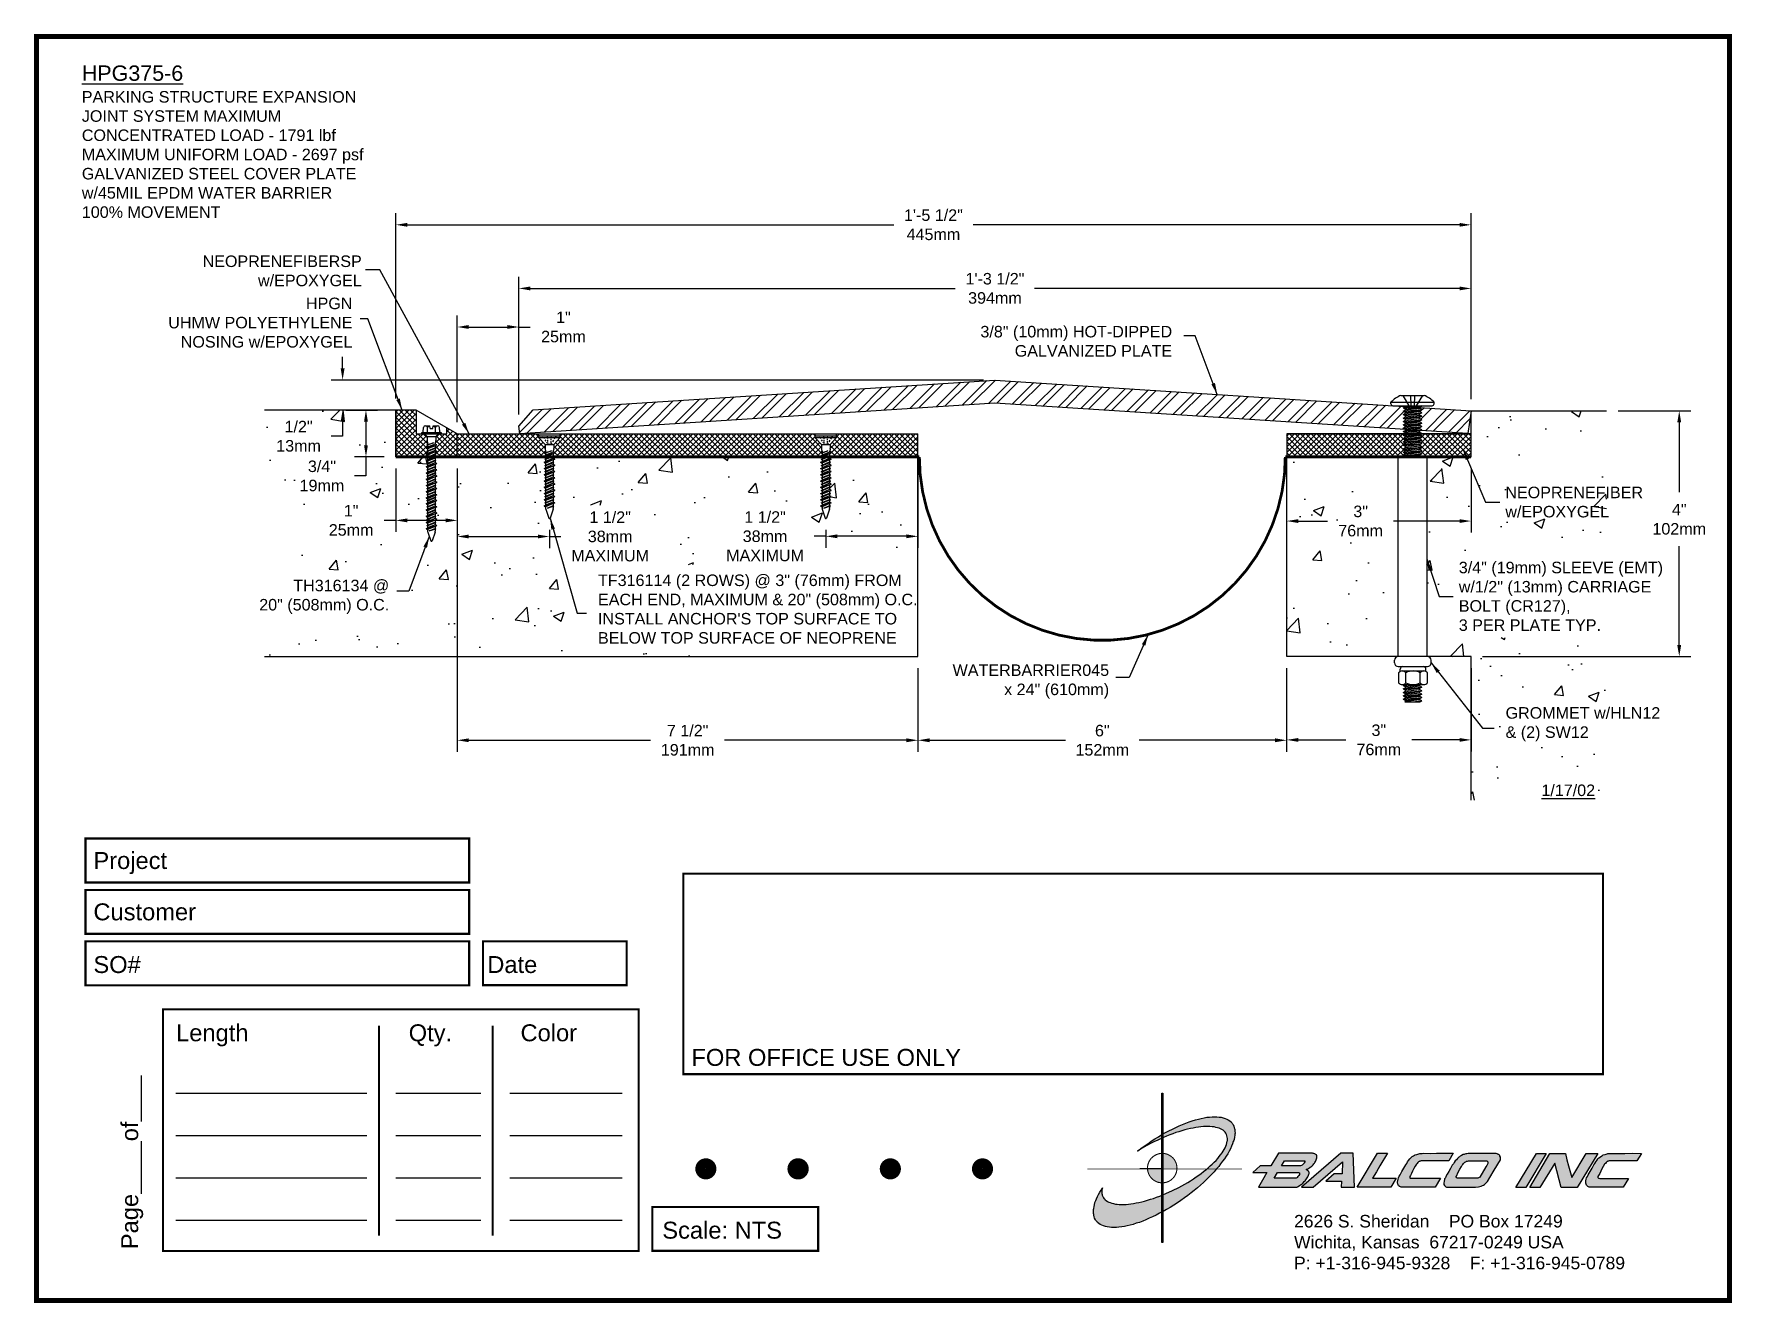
# Paper-space layout 'Layout1' of a CAD drawing. Extents: x 0 to 10, y 0 to 7.5.
# The model-space entities are those that its viewports show. They can reach past a viewport. Long polylines and large blocks are cut down to what shows.
import ezdxf

# ---------------------------------------------------------------- set-up
doc = ezdxf.new("R2010")
doc.units = 0
doc.header["$MEASUREMENT"] = 0
doc.linetypes.add('HIDDEN', pattern=[0.375, 0.25, -0.125])
doc.layers.get('0').update_dxf_attribs({"linetype": 'CONTINUOUS'})
doc.layers.get('DEFPOINTS').update_dxf_attribs({"linetype": 'CONTINUOUS'})
for name, color, linetype in [('ANCHORS', 4, 'CONTINUOUS'), ('BORDER', 7, 'CONTINUOUS'), ('CONDITIONS', 1, 'CONTINUOUS'), ('DIMENSIONS', 3, 'CONTINUOUS'), ('FILLERS', 2, 'CONTINUOUS'), ('METALS', 7, 'CONTINUOUS'), ('TEXT', 2, 'CONTINUOUS')]:
    doc.layers.add(name, color=color, linetype=linetype)
doc.styles.add('ARIAL', font='ARIAL.TTF')
doc.dimstyles.new('ARIAL', dxfattribs={"dimtxt": 0.1875, "dimasz": 0.1875, "dimexe": 0.1875, "dimexo": 0.1875, "dimgap": 0.1875, "dimtad": 0, "dimtih": 1, "dimtoh": 1, "dimdec": 4, "dimzin": 0, "dimtxsty": 'ARIAL', "dimcen": 0.09, "dimazin": 3, "dimtfac": 1, "dimtdec": 4, "dimtofl": 0, "dimtmove": 0, "dimatfit": 3, "dimtolj": 1, "dimtzin": 0})

psp = doc.layouts.get("Layout1")

# ---------------------------------------------------------------- texts
at = {"layer": 'TEXT', "insert": (8.883, 3.011), "char_height": 0.06801, "attachment_point": 4, "style": 'ARIAL'}
psp.add_mtext('{\\L1/17/02}', dxfattribs=at)

msp = doc.modelspace()

# ---------------------------------------------------------------- texts
at = {"layer": 'TEXT', "insert": (-4.71553, 11.95706), "char_height": 0.25, "width": 4.581, "attachment_point": 1, "style": 'ARIAL'}
msp.add_mtext('{\\LHPG375-6\\P\\H0.75x;\\lPARKING STRUCTURE EXPANSION JOINT SYSTEM MAXIMUM CONCENTRATED LOAD - 1791 lbf\\PMAXIMUM UNIFORM LOAD - 2697 psf\\PGALVANIZED STEEL COVER PLATE\\Pw/45MIL EPDM WATER BARRIER\\P100% MOVEMENT}', dxfattribs=at)
at = {"layer": 'TEXT', "char_height": 0.1875, "style": 'ARIAL'}
for s, insert, attachment_point in [('NEOPRENEFIBERSP\\Pw/EPOXYGEL', (-0.1599, 8.61347), 6), ('HPGN\\PUHMW POLYETHYLENE\\PNOSING w/EPOXYGEL', (-0.31148, 7.77138), 6), ('NEOPRENEFIBER\\Pw/EPOXYGEL', (18.44964, 4.85149), 4), ('3/4" (19mm) SLEEVE (EMT)\\Pw/1/2" (13mm) CARRIAGE\\PBOLT (CR127),\\P3 PER PLATE TYP.', (17.69219, 3.31718), 4), ('\\A1;TH316134 @\\P20" (508mm) O.C.', (0.28724, 3.31015), 6), ('GROMMET w/HLN12\\P& (2) SW12', (18.45354, 1.23675), 4)]:
    msp.add_mtext(s, dxfattribs=dict(at, insert=insert, attachment_point=attachment_point))
at = {"layer": 'TEXT', "color": 2, "char_height": 0.1875, "style": 'ARIAL'}
for s, insert, attachment_point in [('3/8" (10mm) HOT-DIPPED\\PGALVANIZED PLATE', (13.02752, 7.46794), 6), ('TF316114 (2 ROWS) @ 3" (76mm) FROM\\PEACH END, MAXIMUM & 20" (508mm) O.C.\\PINSTALL ANCHOR\'S TOP SURFACE TO\\PBELOW TOP SURFACE OF NEOPRENE', (3.68428, 3.1094), 4), ('WATERBARRIER045\\Px 24" (610mm)', (12.00186, 1.93263), 6)]:
    msp.add_mtext(s, dxfattribs=dict(at, insert=insert, attachment_point=attachment_point))

# ---------------------------------------------------------------- blocks, each defined once
blk = doc.blocks.new('CADLOGO')
h = blk.add_hatch(color=256)
h.paths.add_polyline_path([(0.918, 1.81), (0.909, 1.81), (0.909, 1.322), (0.918, 1.327)])
h.paths.add_polyline_path([(0.918, 1.285), (0.909, 1.281), (0.909, 1.1), (0.918, 1.1)])
h.paths.add_polyline_path([(0.918, 0.917), (0.909, 0.917), (0.909, 0.762), (0.909, 0.753), (0.91, 0.753), (0.918, 0.753)])
h.paths.add_polyline_path([(0.918, 1.091), (0.918, 1.1), (0.91, 1.1), (0.909, 1.1), (0.909, 0.917), (0.918, 0.917), (0.918, 0.919), (0.915, 0.919)])
h.paths.add_polyline_path([(0.918, 0.412), (0.909, 0.407), (0.909, 0.049), (0.918, 0.049)])
h.paths.add_polyline_path([(0.918, 0.753), (0.909, 0.753), (0.909, 0.606), (0.918, 0.609)])
h.paths.add_polyline_path([(0.918, 0.609), (0.909, 0.606), (0.909, 0.407), (0.918, 0.412)])
h.paths.add_polyline_path([(0.918, 1.327), (0.909, 1.322), (0.909, 1.281), (0.918, 1.285)])
h = blk.add_hatch(color=175)
h.paths.add_polyline_path([(0.574, 0.51), (0.543, 0.506), (0.514, 0.502), (0.487, 0.499), (0.459, 0.499), (0.432, 0.497), (0.406, 0.499), (0.382, 0.5), (0.36, 0.502), (0.338, 0.508), (0.318, 0.511), (0.298, 0.519), (0.282, 0.526), (0.265, 0.533), (0.252, 0.543), (0.24, 0.553), (0.234, 0.559), (0.229, 0.564), (0.22, 0.577), (0.212, 0.592), (0.205, 0.607), (0.203, 0.616), (0.201, 0.627), (0.199, 0.643), (0.201, 0.66), (0.201, 0.671), (0.205, 0.682), (0.207, 0.694), (0.19, 0.667), (0.176, 0.641), (0.161, 0.616), (0.148, 0.59), (0.137, 0.566), (0.128, 0.543), (0.119, 0.519), (0.113, 0.495), (0.108, 0.473), (0.104, 0.451), (0.103, 0.44), (0.103, 0.429), (0.101, 0.409), (0.103, 0.391), (0.104, 0.38), (0.106, 0.371), (0.11, 0.352), (0.115, 0.336), (0.124, 0.318), (0.13, 0.31), (0.135, 0.301), (0.143, 0.294), (0.15, 0.286), (0.165, 0.274), (0.181, 0.263), (0.199, 0.254), (0.22, 0.244), (0.242, 0.237), (0.263, 0.232), (0.289, 0.228), (0.315, 0.226), (0.342, 0.226), (0.371, 0.226), (0.402, 0.23), (0.434, 0.233), (0.467, 0.239), (0.499, 0.246), (0.534, 0.254), (0.571, 0.263), (0.606, 0.275), (0.644, 0.286), (0.682, 0.301), (0.721, 0.318), (0.759, 0.334), (0.799, 0.352), (0.841, 0.371), (0.882, 0.393), (0.909, 0.407), (0.909, 0.606), (0.884, 0.596), (0.847, 0.583), (0.81, 0.57), (0.774, 0.559), (0.739, 0.548), (0.704, 0.537), (0.671, 0.53), (0.638, 0.522), (0.606, 0.515)])
h.paths.add_polyline_path([(1.18, 0.738), (1.109, 0.698), (1.034, 0.661), (0.957, 0.627), (0.918, 0.609), (0.918, 0.412), (0.924, 0.414), (0.964, 0.438), (1.006, 0.462), (1.05, 0.489), (1.092, 0.517), (1.134, 0.544), (1.174, 0.574), (1.215, 0.603), (1.253, 0.634), (1.291, 0.663), (1.328, 0.694), (1.365, 0.725), (1.399, 0.757), (1.432, 0.788), (1.463, 0.819), (1.494, 0.85), (1.524, 0.883), (1.554, 0.917), (1.44, 0.917), (1.429, 0.908), (1.401, 0.886), (1.374, 0.864), (1.343, 0.842), (1.312, 0.822), (1.28, 0.8), (1.248, 0.778), (1.215, 0.758)])
h.paths.add_polyline_path([(1.769, 1.382), (1.767, 1.393), (1.763, 1.404), (1.758, 1.422), (1.749, 1.441), (1.743, 1.45), (1.738, 1.457), (1.73, 1.464), (1.725, 1.472), (1.709, 1.485), (1.692, 1.496), (1.674, 1.506), (1.654, 1.514), (1.632, 1.521), (1.61, 1.527), (1.584, 1.53), (1.559, 1.532), (1.531, 1.532), (1.502, 1.532), (1.471, 1.53), (1.44, 1.527), (1.407, 1.521), (1.374, 1.514), (1.339, 1.505), (1.304, 1.496), (1.268, 1.485), (1.229, 1.472), (1.191, 1.457), (1.152, 1.442), (1.114, 1.426), (1.074, 1.408), (1.034, 1.388), (0.991, 1.367), (0.951, 1.346), (0.918, 1.327), (0.918, 1.285), (0.926, 1.289), (0.964, 1.305), (1.001, 1.32), (1.037, 1.333), (1.074, 1.346), (1.109, 1.356), (1.143, 1.367), (1.178, 1.378), (1.213, 1.386), (1.246, 1.393), (1.277, 1.4), (1.31, 1.406), (1.339, 1.41), (1.368, 1.413), (1.398, 1.417), (1.425, 1.417), (1.452, 1.419), (1.476, 1.417), (1.502, 1.415), (1.524, 1.413), (1.546, 1.408), (1.566, 1.404), (1.584, 1.397), (1.602, 1.389), (1.617, 1.382), (1.632, 1.373), (1.644, 1.362), (1.65, 1.356), (1.655, 1.351), (1.665, 1.338), (1.672, 1.325), (1.677, 1.309), (1.681, 1.294), (1.683, 1.278), (1.683, 1.261), (1.683, 1.252), (1.681, 1.243), (1.677, 1.225), (1.672, 1.207), (1.665, 1.186), (1.655, 1.166), (1.644, 1.146), (1.632, 1.126), (1.619, 1.106), (1.602, 1.084), (1.586, 1.062), (1.568, 1.04), (1.548, 1.018), (1.527, 0.996), (1.504, 0.974), (1.48, 0.952), (1.456, 0.93), (1.44, 0.917), (1.554, 0.917), (1.579, 0.945), (1.602, 0.976), (1.626, 1.007), (1.648, 1.038), (1.668, 1.067), (1.687, 1.097), (1.703, 1.128), (1.719, 1.155), (1.732, 1.185), (1.743, 1.212), (1.752, 1.239), (1.758, 1.252), (1.762, 1.265), (1.767, 1.291), (1.771, 1.314), (1.771, 1.327), (1.773, 1.338), (1.771, 1.362), (1.771, 1.373)])
h.paths.add_polyline_path([(0.867, 1.296), (0.825, 1.271), (0.781, 1.243), (0.741, 1.214), (0.701, 1.186), (0.66, 1.157), (0.622, 1.128), (0.675, 1.161), (0.732, 1.194), (0.79, 1.225), (0.82, 1.239), (0.851, 1.254), (0.909, 1.281), (0.909, 1.322)])
h = blk.add_hatch(color=256)
h.paths.add_polyline_path([(1.074, 0.991), (1.07, 1.001), (1.065, 1.011), (1.059, 1.021), (1.053, 1.03), (1.046, 1.038), (1.039, 1.047), (1.031, 1.054), (1.022, 1.062), (1.014, 1.068), (1.004, 1.074), (0.995, 1.08), (0.985, 1.085), (0.975, 1.089), (0.964, 1.093), (0.954, 1.096), (0.943, 1.098), (0.932, 1.099), (0.921, 1.1), (0.918, 1.1), (0.918, 0.917), (0.94, 0.917), (1.086, 0.917), (1.087, 0.927), (1.086, 0.938), (1.085, 0.949), (1.083, 0.96), (1.081, 0.97), (1.078, 0.981)])
h.paths.add_polyline_path([(0.909, 0.917), (0.739, 0.917), (0.74, 0.91), (0.741, 0.899), (0.743, 0.888), (0.746, 0.878), (0.75, 0.867), (0.754, 0.857), (0.758, 0.847), (0.764, 0.837), (0.77, 0.828), (0.776, 0.819), (0.783, 0.811), (0.791, 0.803), (0.799, 0.795), (0.808, 0.788), (0.817, 0.782), (0.826, 0.776), (0.836, 0.771), (0.846, 0.766), (0.856, 0.762), (0.867, 0.759), (0.877, 0.757), (0.888, 0.755), (0.899, 0.753), (0.909, 0.753)])
h.paths.add_polyline_path([(0.918, 1.1), (0.91, 1.1), (0.909, 1.1), (0.909, 0.917), (0.918, 0.917)])
h = blk.add_hatch(color=256)
h.paths.add_polyline_path([(2.148, 0.874), (2.098, 0.784), (2.049, 0.7), (2.484, 0.7), (2.491, 0.702), (2.501, 0.703), (2.508, 0.705), (2.512, 0.707), (2.517, 0.711), (2.532, 0.72), (2.546, 0.729), (2.554, 0.735), (2.563, 0.74), (2.572, 0.747), (2.581, 0.757), (2.59, 0.768), (2.599, 0.777), (2.616, 0.799), (2.623, 0.811), (2.63, 0.822), (2.636, 0.833), (2.641, 0.844), (2.645, 0.855), (2.647, 0.864), (2.647, 0.879), (2.645, 0.883), (2.641, 0.886), (2.638, 0.892), (2.629, 0.899), (2.619, 0.905), (2.612, 0.91), (2.64, 0.921), (2.658, 0.936), (2.669, 0.943), (2.678, 0.95), (2.694, 0.967), (2.702, 0.976), (2.709, 0.985), (2.716, 0.994), (2.722, 1.005), (2.727, 1.014), (2.731, 1.025), (2.735, 1.038), (2.736, 1.049), (2.738, 1.062), (2.738, 1.073), (2.733, 1.082), (2.727, 1.088), (2.72, 1.093), (2.713, 1.097), (2.704, 1.099), (2.694, 1.1), (2.685, 1.102), (2.674, 1.102), (2.285, 1.102), (2.195, 0.952), (2.069, 0.952), (1.981, 0.874)])
h.paths.add_polyline_path([(2.274, 0.874), (2.53, 0.874), (2.534, 0.865), (2.532, 0.852), (2.524, 0.841), (2.515, 0.828), (2.505, 0.815), (2.493, 0.81), (2.49, 0.808), (2.235, 0.808)], flags=16)
h.paths.add_polyline_path([(2.321, 0.952), (2.356, 1.014), (2.587, 1.014), (2.592, 1.014), (2.597, 1.014), (2.597, 1.003), (2.59, 0.991), (2.583, 0.98), (2.569, 0.966), (2.555, 0.958), (2.546, 0.952), (2.535, 0.952)], flags=16)
h.paths.add_polyline_path([(3.04, 1.002), (3.036, 0.859), (2.941, 0.859), (2.844, 0.773), (3.031, 0.773), (3.027, 0.7), (3.181, 0.7), (3.168, 1.102), (3.02, 1.102), (2.557, 0.7), (2.694, 0.7)])
h.paths.add_polyline_path([(3.214, 0.7), (3.611, 0.7), (3.675, 0.808), (3.397, 0.808), (3.441, 0.881), (3.483, 0.952), (3.574, 1.102), (3.454, 1.102)])
h.paths.add_polyline_path([(3.788, 0.965), (3.766, 0.927), (3.743, 0.885), (3.721, 0.846), (3.71, 0.83), (3.702, 0.811), (3.697, 0.795), (3.693, 0.778), (3.691, 0.769), (3.691, 0.76), (3.691, 0.749), (3.693, 0.74), (3.7, 0.727), (3.708, 0.716), (3.711, 0.714), (3.724, 0.705), (3.733, 0.702), (3.744, 0.702), (3.757, 0.7), (3.774, 0.7), (4.134, 0.7), (4.196, 0.808), (3.854, 0.808), (3.841, 0.808), (3.833, 0.816), (3.836, 0.826), (3.843, 0.841), (3.856, 0.864), (3.869, 0.892), (3.883, 0.921), (3.898, 0.949), (3.914, 0.972), (3.924, 0.983), (3.931, 0.992), (3.943, 1.002), (3.954, 1.008), (3.969, 1.011), (4.297, 1.011), (4.346, 1.102), (4.238, 1.102), (4.15, 1.102), (4.075, 1.1), (3.997, 1.102), (3.982, 1.1), (3.968, 1.1), (3.955, 1.099), (3.942, 1.097), (3.92, 1.089), (3.9, 1.082), (3.889, 1.078), (3.88, 1.073), (3.863, 1.062), (3.849, 1.049), (3.834, 1.035), (3.821, 1.018), (3.81, 1.002), (3.799, 0.983)])
h.paths.add_polyline_path([(4.509, 1.097), (4.496, 1.095), (4.485, 1.093), (4.476, 1.089), (4.465, 1.086), (4.447, 1.077), (4.43, 1.066), (4.421, 1.06), (4.414, 1.055), (4.399, 1.04), (4.386, 1.025), (4.372, 1.011), (4.361, 0.994), (4.35, 0.976), (4.337, 0.96), (4.317, 0.923), (4.297, 0.888), (4.275, 0.855), (4.26, 0.828), (4.255, 0.813), (4.247, 0.799), (4.244, 0.784), (4.242, 0.777), (4.24, 0.769), (4.238, 0.753), (4.238, 0.735), (4.246, 0.722), (4.251, 0.714), (4.253, 0.713), (4.257, 0.711), (4.262, 0.705), (4.269, 0.703), (4.278, 0.702), (4.289, 0.7), (4.564, 0.7), (4.571, 0.7), (4.584, 0.702), (4.613, 0.703), (4.648, 0.707), (4.664, 0.709), (4.677, 0.713), (4.686, 0.716), (4.694, 0.722), (4.705, 0.727), (4.717, 0.735), (4.73, 0.744), (4.741, 0.755), (4.752, 0.769), (4.781, 0.815), (4.833, 0.903), (4.906, 1.025), (4.908, 1.035), (4.908, 1.046), (4.906, 1.051), (4.906, 1.057), (4.9, 1.069), (4.893, 1.08), (4.889, 1.082), (4.888, 1.086), (4.88, 1.089), (4.873, 1.093), (4.866, 1.097), (4.856, 1.1), (4.846, 1.1), (4.844, 1.1), (4.73, 1.1), (4.626, 1.1), (4.58, 1.1), (4.542, 1.099), (4.524, 1.099)])
h.paths.add_polyline_path([(4.527, 1.011), (4.54, 1.011), (4.745, 1.011), (4.752, 1.003), (4.758, 0.998), (4.758, 0.985), (4.756, 0.98), (4.754, 0.974), (4.749, 0.965), (4.743, 0.956), (4.734, 0.941), (4.663, 0.821), (4.648, 0.812), (4.639, 0.81), (4.633, 0.808), (4.622, 0.808), (4.61, 0.808), (4.416, 0.808), (4.398, 0.808), (4.39, 0.813), (4.387, 0.813), (4.385, 0.819), (4.378, 0.825), (4.385, 0.832), (4.408, 0.877), (4.428, 0.914), (4.447, 0.945), (4.454, 0.96), (4.461, 0.971), (4.474, 0.986), (4.487, 0.996), (4.496, 1.002), (4.508, 1.009), (4.516, 1.009)], flags=16)
h.paths.add_polyline_path([(5.089, 0.698), (5.206, 0.698), (5.445, 1.1), (5.33, 1.099)])
h.paths.add_polyline_path([(5.489, 1.099), (5.252, 0.698), (5.37, 0.698), (5.548, 0.987), (5.621, 0.698), (5.811, 0.698), (6.055, 1.099), (5.919, 1.1), (5.749, 0.817), (5.709, 0.954), (5.691, 1.024), (5.672, 1.099)])
h.paths.add_polyline_path([(6.086, 1.06), (6.069, 1.047), (6.056, 1.035), (6.044, 1.018), (6.031, 1.002), (6.02, 0.983), (6.009, 0.965), (5.987, 0.925), (5.965, 0.885), (5.941, 0.846), (5.932, 0.828), (5.923, 0.811), (5.917, 0.795), (5.914, 0.778), (5.912, 0.769), (5.912, 0.758), (5.914, 0.749), (5.916, 0.738), (5.921, 0.725), (5.928, 0.716), (5.936, 0.709), (5.945, 0.705), (5.954, 0.702), (5.965, 0.7), (5.98, 0.7), (5.994, 0.7), (6.355, 0.7), (6.419, 0.806), (6.073, 0.806), (6.056, 0.811), (6.056, 0.821), (6.056, 0.826), (6.064, 0.841), (6.077, 0.864), (6.089, 0.892), (6.104, 0.919), (6.119, 0.947), (6.135, 0.972), (6.144, 0.983), (6.153, 0.992), (6.163, 1), (6.166, 1.003), (6.172, 1.005), (6.178, 1.008), (6.19, 1.011), (6.517, 1.011), (6.569, 1.1), (6.459, 1.102), (6.373, 1.1), (6.296, 1.1), (6.217, 1.1), (6.203, 1.1), (6.19, 1.099), (6.175, 1.099), (6.164, 1.095), (6.141, 1.089), (6.12, 1.082), (6.111, 1.077), (6.102, 1.073)])
blk.add_hatch(color=256).paths.add_polyline_path([(0.918, 0.609), (0.909, 0.606), (0.909, 0.407), (0.918, 0.412)])
for q in [(0.65, 0.917), (0.909, 0.648)]:
    blk.add_line((0.909, 0.917), q)
at = {"color": 7}
for points in [[(0.909, 1.81), (0.918, 1.81), (0.918, 0.049), (0.909, 0.049), (0.909, 1.81)], [(2.738, 1.073), (2.733, 1.082), (2.727, 1.088), (2.72, 1.093), (2.713, 1.097), (2.704, 1.099), (2.694, 1.1), (2.685, 1.102), (2.674, 1.102), (2.285, 1.102), (2.195, 0.952), (2.069, 0.952), (1.981, 0.874), (2.148, 0.874), (2.098, 0.784), (2.049, 0.7), (2.484, 0.7), (2.491, 0.702), (2.501, 0.703), (2.508, 0.705), (2.512, 0.707), (2.517, 0.711), (2.532, 0.72), (2.546, 0.729), (2.554, 0.735), (2.563, 0.74), (2.572, 0.747), (2.581, 0.757), (2.59, 0.768), (2.599, 0.777), (2.616, 0.799), (2.623, 0.811), (2.63, 0.822), (2.636, 0.833), (2.641, 0.844), (2.645, 0.855), (2.647, 0.864), (2.647, 0.874), (2.647, 0.879), (2.645, 0.883), (2.641, 0.886), (2.638, 0.892), (2.629, 0.899), (2.619, 0.905), (2.612, 0.91), (2.64, 0.921), (2.658, 0.936), (2.669, 0.943), (2.678, 0.95), (2.694, 0.967), (2.702, 0.976), (2.709, 0.985), (2.716, 0.994), (2.722, 1.005), (2.727, 1.014), (2.731, 1.025), (2.735, 1.038), (2.736, 1.049), (2.738, 1.062), (2.738, 1.073), (2.738, 1.073)], [(2.587, 0.985), (2.583, 0.98), (2.572, 0.969), (2.565, 0.963), (2.555, 0.958), (2.546, 0.952), (2.535, 0.952), (2.321, 0.952), (2.356, 1.014), (2.587, 1.014), (2.592, 1.014), (2.594, 1.014), (2.596, 1.013), (2.597, 1.011), (2.597, 1.005), (2.596, 1), (2.59, 0.991), (2.587, 0.985), (2.587, 0.985)], [(3.027, 0.7), (3.181, 0.7), (3.168, 1.102), (3.02, 1.102), (2.557, 0.7), (2.694, 0.7), (3.04, 1.002), (3.036, 0.859), (3.038, 0.859), (2.941, 0.859), (2.844, 0.773), (3.031, 0.773), (3.027, 0.7), (3.027, 0.7)], [(3.214, 0.7), (3.454, 1.102), (3.574, 1.102), (3.483, 0.952), (3.441, 0.881), (3.397, 0.808), (3.675, 0.808), (3.611, 0.7), (3.214, 0.7), (3.214, 0.7)], [(3.969, 1.011), (3.96, 1.009), (3.955, 1.007), (3.949, 1.005), (3.946, 1.003), (3.94, 1), (3.931, 0.992), (3.924, 0.983), (3.914, 0.972), (3.898, 0.949), (3.883, 0.921), (3.869, 0.892), (3.856, 0.864), (3.843, 0.841), (3.836, 0.826), (3.834, 0.821), (3.834, 0.817), (3.836, 0.813), (3.839, 0.81), (3.847, 0.808), (3.854, 0.808), (4.196, 0.808), (4.134, 0.7), (3.774, 0.7), (3.757, 0.7), (3.744, 0.702), (3.733, 0.702), (3.724, 0.705), (3.715, 0.711), (3.711, 0.713), (3.708, 0.716), (3.7, 0.727), (3.693, 0.74), (3.691, 0.749), (3.691, 0.76), (3.691, 0.769), (3.693, 0.778), (3.697, 0.795), (3.702, 0.811), (3.71, 0.83), (3.721, 0.846), (3.743, 0.885), (3.766, 0.927), (3.788, 0.965), (3.799, 0.983), (3.81, 1.002), (3.821, 1.018), (3.834, 1.035), (3.849, 1.049), (3.863, 1.062), (3.88, 1.073), (3.889, 1.078), (3.9, 1.082), (3.92, 1.089), (3.942, 1.097), (3.955, 1.099), (3.968, 1.1), (3.982, 1.1), (3.997, 1.102), (4.075, 1.1), (4.15, 1.102), (4.238, 1.102), (4.346, 1.102), (4.297, 1.011), (3.969, 1.011), (3.969, 1.011)], [(4.846, 1.1), (4.844, 1.1), (4.73, 1.1), (4.626, 1.1), (4.58, 1.1), (4.542, 1.099), (4.524, 1.099), (4.509, 1.097), (4.496, 1.095), (4.485, 1.093), (4.476, 1.089), (4.465, 1.086), (4.447, 1.077), (4.43, 1.066), (4.421, 1.06), (4.414, 1.055), (4.399, 1.04), (4.386, 1.025), (4.372, 1.011), (4.361, 0.994), (4.35, 0.976), (4.337, 0.96), (4.317, 0.923), (4.297, 0.888), (4.275, 0.855), (4.26, 0.828), (4.255, 0.813), (4.247, 0.799), (4.244, 0.784), (4.242, 0.777), (4.24, 0.769), (4.238, 0.753), (4.238, 0.735), (4.246, 0.722), (4.251, 0.714), (4.253, 0.713), (4.257, 0.711), (4.262, 0.705), (4.269, 0.703), (4.278, 0.702), (4.289, 0.7), (4.564, 0.7), (4.571, 0.7), (4.584, 0.702), (4.613, 0.703), (4.648, 0.707), (4.664, 0.709), (4.677, 0.713), (4.686, 0.716), (4.694, 0.722), (4.705, 0.727), (4.717, 0.735), (4.73, 0.744), (4.741, 0.755), (4.752, 0.769), (4.781, 0.815), (4.833, 0.903), (4.906, 1.025), (4.908, 1.035), (4.908, 1.046), (4.906, 1.051), (4.906, 1.057), (4.9, 1.069), (4.897, 1.075), (4.893, 1.08), (4.889, 1.082), (4.888, 1.086), (4.88, 1.089), (4.873, 1.093), (4.866, 1.097), (4.856, 1.1), (4.846, 1.1), (4.846, 1.1)], [(4.734, 0.941), (4.663, 0.821), (4.653, 0.815), (4.646, 0.811), (4.639, 0.81), (4.633, 0.808), (4.622, 0.808), (4.61, 0.808), (4.416, 0.808), (4.403, 0.808), (4.396, 0.81), (4.39, 0.813), (4.388, 0.813), (4.386, 0.815), (4.385, 0.819), (4.383, 0.821), (4.383, 0.826), (4.383, 0.83), (4.385, 0.832), (4.408, 0.877), (4.428, 0.914), (4.447, 0.945), (4.454, 0.96), (4.461, 0.971), (4.471, 0.982), (4.478, 0.989), (4.487, 0.996), (4.496, 1.002), (4.505, 1.007), (4.511, 1.009), (4.516, 1.009), (4.527, 1.011), (4.54, 1.011), (4.743, 1.011), (4.749, 1.007), (4.752, 1.003), (4.756, 1), (4.758, 0.994), (4.758, 0.985), (4.756, 0.98), (4.754, 0.974), (4.749, 0.965), (4.743, 0.956), (4.734, 0.941), (4.734, 0.941)], [(5.089, 0.698), (5.33, 1.099), (5.445, 1.1), (5.206, 0.698), (5.091, 0.698), (5.089, 0.698), (5.089, 0.698)], [(5.811, 0.698), (5.621, 0.698), (5.548, 0.987), (5.37, 0.698), (5.252, 0.698), (5.489, 1.099), (5.672, 1.099), (5.691, 1.024), (5.709, 0.954), (5.749, 0.817), (5.919, 1.1), (6.055, 1.099), (5.811, 0.698), (5.811, 0.698)], [(6.19, 1.011), (6.181, 1.009), (6.175, 1.007), (6.172, 1.005), (6.166, 1.003), (6.163, 1), (6.153, 0.992), (6.144, 0.983), (6.135, 0.972), (6.119, 0.947), (6.104, 0.919), (6.089, 0.892), (6.077, 0.864), (6.064, 0.841), (6.056, 0.826), (6.056, 0.821), (6.056, 0.815), (6.058, 0.811), (6.062, 0.81), (6.067, 0.808), (6.077, 0.806), (6.419, 0.806), (6.355, 0.7), (5.994, 0.7), (5.98, 0.7), (5.965, 0.7), (5.954, 0.702), (5.945, 0.705), (5.936, 0.709), (5.932, 0.713), (5.928, 0.716), (5.921, 0.725), (5.916, 0.738), (5.914, 0.749), (5.912, 0.758), (5.912, 0.769), (5.914, 0.778), (5.917, 0.795), (5.923, 0.811), (5.932, 0.828), (5.941, 0.846), (5.965, 0.885), (5.987, 0.925), (6.009, 0.965), (6.02, 0.983), (6.031, 1.002), (6.044, 1.018), (6.056, 1.035), (6.069, 1.047), (6.086, 1.06), (6.102, 1.073), (6.111, 1.077), (6.12, 1.082), (6.141, 1.089), (6.164, 1.095), (6.175, 1.099), (6.19, 1.099), (6.203, 1.1), (6.217, 1.1), (6.296, 1.1), (6.373, 1.1), (6.459, 1.102), (6.569, 1.1), (6.517, 1.011), (6.19, 1.011), (6.19, 1.011)], [(2.484, 0.808), (2.235, 0.808), (2.274, 0.874), (2.524, 0.874), (2.53, 0.872), (2.532, 0.87), (2.533, 0.866), (2.533, 0.863), (2.532, 0.852), (2.524, 0.841), (2.515, 0.828), (2.506, 0.817), (2.501, 0.813), (2.493, 0.81), (2.49, 0.808), (2.486, 0.808), (2.484, 0.808), (2.484, 0.808)]]:
    blk.add_lwpolyline(points, dxfattribs=at)
at = {"color": 175}
blk.add_lwpolyline([(1.758, 1.422), (1.763, 1.404), (1.767, 1.393), (1.769, 1.382), (1.771, 1.373), (1.771, 1.362), (1.773, 1.338), (1.771, 1.327), (1.771, 1.314), (1.767, 1.291), (1.762, 1.265), (1.758, 1.252), (1.752, 1.239), (1.743, 1.212), (1.732, 1.185), (1.719, 1.155), (1.703, 1.128), (1.687, 1.097), (1.668, 1.067), (1.648, 1.038), (1.626, 1.007), (1.602, 0.976), (1.579, 0.945), (1.551, 0.914), (1.524, 0.883), (1.494, 0.85), (1.463, 0.819), (1.432, 0.788), (1.399, 0.757), (1.365, 0.725), (1.328, 0.694), (1.291, 0.663), (1.253, 0.634), (1.215, 0.603), (1.174, 0.574), (1.134, 0.544), (1.092, 0.517), (1.05, 0.489), (1.006, 0.462), (0.964, 0.438), (0.924, 0.414), (0.882, 0.393), (0.841, 0.371), (0.799, 0.352), (0.759, 0.334), (0.721, 0.318), (0.682, 0.301), (0.644, 0.286), (0.606, 0.275), (0.571, 0.263), (0.534, 0.254), (0.499, 0.246), (0.467, 0.239), (0.434, 0.233), (0.402, 0.23), (0.371, 0.226), (0.342, 0.226), (0.315, 0.226), (0.289, 0.228), (0.263, 0.232), (0.242, 0.237), (0.22, 0.244), (0.199, 0.254), (0.181, 0.263), (0.165, 0.274), (0.15, 0.286), (0.143, 0.294), (0.135, 0.301), (0.13, 0.31), (0.124, 0.318), (0.115, 0.336), (0.11, 0.352), (0.106, 0.371), (0.104, 0.38), (0.103, 0.391), (0.101, 0.409), (0.103, 0.429), (0.103, 0.44), (0.104, 0.451), (0.108, 0.473), (0.113, 0.495), (0.119, 0.519), (0.128, 0.543), (0.137, 0.566), (0.148, 0.59), (0.161, 0.616), (0.176, 0.641), (0.19, 0.667), (0.207, 0.694), (0.205, 0.682), (0.201, 0.671), (0.201, 0.66), (0.199, 0.649), (0.199, 0.638), (0.201, 0.627), (0.203, 0.616), (0.205, 0.607), (0.212, 0.592), (0.22, 0.577), (0.229, 0.564), (0.234, 0.559), (0.24, 0.553), (0.252, 0.543), (0.265, 0.533), (0.282, 0.526), (0.298, 0.519), (0.318, 0.511), (0.338, 0.508), (0.36, 0.502), (0.382, 0.5), (0.406, 0.499), (0.432, 0.497), (0.459, 0.499), (0.487, 0.499), (0.514, 0.502), (0.543, 0.506), (0.574, 0.51), (0.606, 0.515), (0.638, 0.522), (0.671, 0.53), (0.704, 0.537), (0.739, 0.548), (0.774, 0.559), (0.81, 0.57), (0.847, 0.583), (0.884, 0.596), (0.92, 0.61), (0.957, 0.627), (1.034, 0.661), (1.109, 0.698), (1.18, 0.738), (1.215, 0.758), (1.248, 0.778), (1.28, 0.8), (1.312, 0.822), (1.343, 0.842), (1.374, 0.864), (1.401, 0.886), (1.429, 0.908), (1.456, 0.93), (1.48, 0.952), (1.504, 0.974), (1.527, 0.996), (1.548, 1.018), (1.568, 1.04), (1.586, 1.062), (1.602, 1.084), (1.619, 1.106), (1.632, 1.126), (1.644, 1.146), (1.655, 1.166), (1.665, 1.186), (1.672, 1.207), (1.677, 1.225), (1.681, 1.243), (1.683, 1.252), (1.683, 1.261), (1.683, 1.278), (1.681, 1.294), (1.677, 1.309), (1.672, 1.325), (1.665, 1.338), (1.655, 1.351), (1.65, 1.356), (1.644, 1.362), (1.632, 1.373), (1.617, 1.382), (1.602, 1.389), (1.584, 1.397), (1.566, 1.404), (1.546, 1.408), (1.524, 1.413), (1.502, 1.415), (1.476, 1.417), (1.452, 1.419), (1.425, 1.417), (1.398, 1.417), (1.368, 1.413), (1.339, 1.41), (1.31, 1.406), (1.277, 1.4), (1.246, 1.393), (1.213, 1.386), (1.178, 1.378), (1.143, 1.367), (1.109, 1.356), (1.074, 1.346), (1.037, 1.333), (1.001, 1.32), (0.964, 1.305), (0.926, 1.289), (0.851, 1.254), (0.82, 1.239), (0.79, 1.225), (0.732, 1.194), (0.675, 1.161), (0.622, 1.128), (0.66, 1.157), (0.701, 1.186), (0.741, 1.214), (0.781, 1.243), (0.825, 1.271), (0.867, 1.296), (0.909, 1.322), (0.951, 1.346), (0.991, 1.367), (1.034, 1.388), (1.074, 1.408), (1.114, 1.426), (1.152, 1.442), (1.191, 1.457), (1.229, 1.472), (1.268, 1.485), (1.304, 1.496), (1.339, 1.505), (1.374, 1.514), (1.407, 1.521), (1.44, 1.527), (1.471, 1.53), (1.502, 1.532), (1.531, 1.532), (1.559, 1.532), (1.584, 1.53), (1.61, 1.527), (1.632, 1.521), (1.654, 1.514), (1.674, 1.506), (1.692, 1.496), (1.709, 1.485), (1.725, 1.472), (1.73, 1.464), (1.738, 1.457), (1.743, 1.45), (1.749, 1.441), (1.758, 1.422), (1.758, 1.422)], dxfattribs=at)
at = {"color": 7, "const_width": 0.0128}
blk.add_lwpolyline([(1.087, 0.927), (1.086, 0.938), (1.085, 0.949), (1.083, 0.96), (1.081, 0.97), (1.078, 0.981), (1.074, 0.991), (1.07, 1.001), (1.065, 1.011), (1.059, 1.021), (1.053, 1.03), (1.046, 1.038), (1.039, 1.047), (1.031, 1.054), (1.022, 1.062), (1.014, 1.068), (1.004, 1.074), (0.995, 1.08), (0.985, 1.085), (0.975, 1.089), (0.964, 1.093), (0.954, 1.096), (0.943, 1.098), (0.932, 1.099), (0.921, 1.1), (0.91, 1.1), (0.899, 1.1), (0.888, 1.099), (0.877, 1.097), (0.867, 1.094), (0.856, 1.091), (0.846, 1.087), (0.836, 1.082), (0.826, 1.077), (0.817, 1.071), (0.808, 1.065), (0.799, 1.058), (0.791, 1.05), (0.783, 1.043), (0.776, 1.034), (0.77, 1.025), (0.764, 1.016), (0.758, 1.006), (0.754, 0.996), (0.75, 0.986), (0.746, 0.976), (0.743, 0.965), (0.741, 0.954), (0.74, 0.943), (0.739, 0.932), (0.739, 0.921), (0.74, 0.91), (0.741, 0.899), (0.743, 0.888), (0.746, 0.878), (0.75, 0.867), (0.754, 0.857), (0.758, 0.847), (0.764, 0.837), (0.77, 0.828), (0.776, 0.819), (0.783, 0.811), (0.791, 0.803), (0.799, 0.795), (0.808, 0.788), (0.817, 0.782), (0.826, 0.776), (0.836, 0.771), (0.846, 0.766), (0.856, 0.762), (0.867, 0.759), (0.877, 0.757), (0.888, 0.755), (0.899, 0.753), (0.91, 0.753), (0.921, 0.753), (0.932, 0.754), (0.943, 0.756), (0.954, 0.758), (0.964, 0.761), (0.975, 0.764), (0.985, 0.769), (0.995, 0.773), (1.004, 0.779), (1.014, 0.785), (1.022, 0.792), (1.031, 0.799), (1.039, 0.807), (1.046, 0.815), (1.053, 0.824), (1.059, 0.833), (1.065, 0.842), (1.07, 0.852), (1.074, 0.862), (1.078, 0.872), (1.081, 0.883), (1.083, 0.894), (1.085, 0.905), (1.086, 0.916), (1.087, 0.927)], dxfattribs=at)
at = {"color": 7}
blk.add_lwpolyline([(1.853, 0.917, 0.0091, 0.0091, 0), (0.029, 0.917, 0.00366, 0.00366, 0), (0.029, 0.917, 0.00366, 0.00366, 0)], format="xyseb", dxfattribs=at)
blk = doc.blocks.new('ACADLOGO')
blk.add_blockref('CADLOGO', (-0.011, 7.152))
blk = doc.blocks.new('EJCNOSINGDETAILSHEET')
at = {"layer": 'BORDER', "color": 253}
for p, q in [((0.823, 1.224), (1.95, 1.224)), ((2.122, 1.224), (2.622, 1.224)), ((2.794, 1.224), (3.457, 1.224)), ((0.823, 0.974), (1.95, 0.974)), ((2.122, 0.974), (2.622, 0.974)), ((2.794, 0.974), (3.457, 0.974)), ((0.823, 0.724), (1.95, 0.724)), ((2.122, 0.724), (2.622, 0.724)), ((2.794, 0.724), (3.457, 0.724)), ((0.823, 0.474), (1.95, 0.474)), ((2.122, 0.474), (2.622, 0.474)), ((2.794, 0.474), (3.457, 0.474))]:
    blk.add_line(p, q, dxfattribs=at)
at = {"layer": 'BORDER'}
for points, const_width in [([(0, 7.461), (9.993, 7.461), (9.993, 0), (0, 0)], 0.03), ([(0.289, 2.727), (2.554, 2.727), (2.554, 2.467), (0.289, 2.467)], 0.0125), ([(9.247, 1.336), (3.818, 1.336), (3.818, 2.519), (9.247, 2.519)], 0.0125), ([(0.289, 2.423), (2.554, 2.423), (2.554, 2.164), (0.289, 2.164)], 0.0125), ([(0.289, 2.12), (2.554, 2.12), (2.554, 1.86), (0.289, 1.86)], 0.0125), ([(2.636, 1.861), (2.636, 2.12), (3.484, 2.12), (3.484, 1.861)], 0.0125), ([(3.554, 0.292), (0.747, 0.292), (0.747, 1.718), (3.554, 1.718)], 0.0125), ([(3.635, 0.552), (4.614, 0.552), (4.614, 0.293), (3.635, 0.293)], 0.0125)]:
    blk.add_lwpolyline(points, close=True, dxfattribs=dict(at, const_width=const_width))
at = {"layer": 'BORDER', "const_width": 0.0125}
for points in [[(2.022, 1.623), (2.022, 0.382)], [(2.693, 1.623), (2.693, 0.382)]]:
    blk.add_lwpolyline(points, dxfattribs=at)
at = {"layer": 'BORDER', "color": 175, "const_width": 0.0625}
for points in [[(3.92, 0.777, 1), (3.982, 0.777, 1)], [(4.464, 0.777, 1), (4.527, 0.777, 1)], [(5.009, 0.777, 1), (5.071, 0.777, 1)], [(5.553, 0.777, 1), (5.615, 0.777, 1)]]:
    blk.add_lwpolyline(points, format="xyb", close=True, dxfattribs=at)
at = {"layer": 'BORDER', "xscale": 0.5, "yscale": 0.5, "zscale": 0.5}
blk.add_blockref('ACADLOGO', (6.194, -3.258), dxfattribs=at)
at = {"layer": 'BORDER', "style": 'ARIAL'}
for s, p in [('Project', (0.336, 2.547)), ('Customer', (0.336, 2.244)), ('SO#', (0.336, 1.933)), ('Date', (2.661, 1.933)), ('Length', (0.824, 1.53)), ('Qty.', (2.197, 1.53)), ('Color', (2.857, 1.53)), ('FOR OFFICE USE ONLY', (3.866, 1.385)), ('Scale: NTS', (3.694, 0.365))]:
    blk.add_text(s, height=0.1, dxfattribs=at).set_placement(p)
blk.add_text('Page%%u        %%uof%%u       ', height=0.1, rotation=90, dxfattribs=at).set_placement((0.6, 0.303))
at = {"layer": 'BORDER', "insert": (7.423, 0.505), "char_height": 0.074, "width": 2.3438, "attachment_point": 1, "style": 'ARIAL'}
blk.add_mtext('2626 S. Sheridan    PO Box 17249\\PWichita, Kansas  67217-0249 USA \\PP: +1-316-945-9328    F: +1-316-945-0789', dxfattribs=at)
blk = doc.blocks.new('*D8')
at = {"layer": 'DEFPOINTS', "color": 0}
for p in [(20.097, 6.338), (21.28, 6.338), (17.891, 2.338)]:
    blk.add_point(p, dxfattribs=at)
at = {"layer": 'DIMENSIONS', "color": 0}
for p, q in [((20.284, 6.338), (21.467, 6.338)), ((21.28, 6.15), (21.28, 5.011)), ((21.28, 2.525), (21.28, 4.133)), ((18.079, 2.338), (21.467, 2.338))]:
    blk.add_line(p, q, dxfattribs=at)
for points in [[(21.248, 6.15), (21.311, 6.15), (21.28, 6.338)], [(21.248, 2.525), (21.311, 2.525), (21.28, 2.338)]]:
    blk.add_solid(points, dxfattribs=at)
at = {"layer": 'DIMENSIONS', "color": 0, "insert": (21.28, 4.572), "char_height": 0.1875, "attachment_point": 5, "style": 'ARIAL'}
blk.add_mtext('\\A1;{4"}\\P{102mm}', dxfattribs=at)
blk = doc.blocks.new('*D9')
at = {"layer": 'DEFPOINTS', "color": 0}
for p in [(17.891, 9.364), (17.891, 6.588), (0.394, 6.35)]:
    blk.add_point(p, dxfattribs=at)
at = {"layer": 'DIMENSIONS', "color": 0}
for p, q in [((0.394, 6.537), (0.394, 9.551)), ((17.891, 6.775), (17.891, 9.551)), ((0.581, 9.364), (8.496, 9.364)), ((17.704, 9.364), (9.789, 9.364))]:
    blk.add_line(p, q, dxfattribs=at)
for points in [[(0.581, 9.395), (0.581, 9.333), (0.394, 9.364)], [(17.704, 9.395), (17.704, 9.333), (17.891, 9.364)]]:
    blk.add_solid(points, dxfattribs=at)
at = {"layer": 'DIMENSIONS', "color": 0, "insert": (9.143, 9.364), "char_height": 0.1875, "attachment_point": 5, "style": 'ARIAL'}
blk.add_mtext('\\A1;1\'-5 1/2"\\P445mm', dxfattribs=at)
blk = doc.blocks.new('*D10')
at = {"layer": 'DEFPOINTS', "color": 0}
for p in [(17.891, 8.329), (2.396, 6.088), (17.891, 6.338)]:
    blk.add_point(p, dxfattribs=at)
at = {"layer": 'DIMENSIONS', "color": 0}
for p, q in [((2.396, 6.276), (2.396, 8.516)), ((2.583, 8.329), (9.497, 8.329)), ((17.704, 8.329), (10.79, 8.329)), ((17.891, 6.525), (17.891, 8.516))]:
    blk.add_line(p, q, dxfattribs=at)
for points in [[(2.583, 8.36), (2.583, 8.297), (2.396, 8.329)], [(17.704, 8.36), (17.704, 8.297), (17.891, 8.329)]]:
    blk.add_solid(points, dxfattribs=at)
at = {"layer": 'DIMENSIONS', "color": 0, "insert": (10.144, 8.329), "char_height": 0.1875, "attachment_point": 5, "style": 'ARIAL'}
blk.add_mtext('\\A1;1\'-3 1/2"\\P394mm', dxfattribs=at)
blk = doc.blocks.new('*D11')
at = {"layer": 'DEFPOINTS', "color": 0}
for p in [(8.891, 2.338), (14.891, 2.338), (14.891, 0.976)]:
    blk.add_point(p, dxfattribs=at)
at = {"layer": 'DIMENSIONS', "color": 0}
for p, q in [((8.891, 2.15), (8.891, 0.788)), ((14.891, 2.15), (14.891, 0.788)), ((9.079, 0.976), (11.29, 0.976)), ((14.704, 0.976), (12.493, 0.976))]:
    blk.add_line(p, q, dxfattribs=at)
for points in [[(9.079, 1.007), (9.079, 0.945), (8.891, 0.976)], [(14.704, 1.007), (14.704, 0.945), (14.891, 0.976)]]:
    blk.add_solid(points, dxfattribs=at)
at = {"layer": 'DIMENSIONS', "color": 0, "insert": (11.891, 0.976), "char_height": 0.1875, "attachment_point": 5, "style": 'ARIAL'}
blk.add_mtext('\\A1;6"\\P152mm', dxfattribs=at)
blk = doc.blocks.new('*D12')
at = {"layer": 'DEFPOINTS', "color": 0}
for p in [(14.891, 5.588), (17.891, 5.588), (17.891, 4.543)]:
    blk.add_point(p, dxfattribs=at)
at = {"layer": 'DIMENSIONS', "color": 0}
for p, q in [((14.891, 5.4), (14.891, 4.356)), ((17.891, 5.4), (17.891, 4.356)), ((15.079, 4.543), (15.558, 4.543)), ((17.704, 4.543), (16.631, 4.543))]:
    blk.add_line(p, q, dxfattribs=at)
for points in [[(15.079, 4.574), (15.079, 4.512), (14.891, 4.543)], [(17.704, 4.574), (17.704, 4.512), (17.891, 4.543)]]:
    blk.add_solid(points, dxfattribs=at)
at = {"layer": 'DIMENSIONS', "color": 0, "insert": (16.095, 4.543), "char_height": 0.1875, "attachment_point": 5, "style": 'ARIAL'}
blk.add_mtext('\\A1;{3"}\\P{76mm}', dxfattribs=at)
blk = doc.blocks.new('*D13')
at = {"layer": 'DEFPOINTS', "color": 0}
for p in [(1.394, 5.588), (8.891, 2.338), (8.891, 0.976)]:
    blk.add_point(p, dxfattribs=at)
at = {"layer": 'DIMENSIONS', "color": 0}
for p, q in [((1.394, 5.4), (1.394, 0.788)), ((8.891, 2.15), (8.891, 0.788)), ((1.581, 0.976), (4.541, 0.976)), ((8.704, 0.976), (5.744, 0.976))]:
    blk.add_line(p, q, dxfattribs=at)
for points in [[(1.581, 1.007), (1.581, 0.945), (1.394, 0.976)], [(8.704, 1.007), (8.704, 0.945), (8.891, 0.976)]]:
    blk.add_solid(points, dxfattribs=at)
at = {"layer": 'DIMENSIONS', "color": 0, "insert": (5.143, 0.976), "char_height": 0.1875, "attachment_point": 5, "style": 'ARIAL'}
blk.add_mtext('\\A1;7 1/2"\\P191mm', dxfattribs=at)
blk = doc.blocks.new('*D14')
at = {"layer": 'DEFPOINTS', "color": 0}
for p in [(-0.472, 6.838), (10.144, 6.838), (-0.609, 6.35)]:
    blk.add_point(p, dxfattribs=at)
at = {"layer": 'DIMENSIONS', "color": 0}
for p, q in [((-0.472, 7.026), (-0.472, 7.213)), ((9.956, 6.838), (-0.659, 6.838)), ((-0.472, 6.162), (-0.472, 5.923)), ((-0.421, 6.35), (-0.284, 6.35)), ((-0.472, 5.923), (-0.659, 5.923))]:
    blk.add_line(p, q, dxfattribs=at)
for points in [[(-0.503, 7.026), (-0.44, 7.026), (-0.472, 6.838)], [(-0.503, 6.162), (-0.44, 6.162), (-0.472, 6.35)]]:
    blk.add_solid(points, dxfattribs=at)
at = {"layer": 'DIMENSIONS', "color": 0, "insert": (-1.188, 5.923), "char_height": 0.1875, "attachment_point": 5, "style": 'ARIAL'}
blk.add_mtext('\\A1;{1/2"}\\P{13mm}', dxfattribs=at)
blk = doc.blocks.new('*D15')
at = {"layer": 'DEFPOINTS', "color": 0}
for p in [(-0.609, 6.35), (-0.092, 6.35), (0.394, 5.588)]:
    blk.add_point(p, dxfattribs=at)
at = {"layer": 'DIMENSIONS', "color": 0}
for p, q in [((-0.421, 6.35), (0.096, 6.35)), ((-0.092, 6.162), (-0.092, 5.775)), ((0.206, 5.588), (-0.279, 5.588)), ((-0.092, 5.588), (-0.092, 5.277)), ((-0.092, 5.277), (-0.279, 5.277))]:
    blk.add_line(p, q, dxfattribs=at)
for points in [[(-0.123, 6.162), (-0.061, 6.162), (-0.092, 6.35)], [(-0.123, 5.775), (-0.061, 5.775), (-0.092, 5.588)]]:
    blk.add_solid(points, dxfattribs=at)
at = {"layer": 'DIMENSIONS', "color": 0, "insert": (-0.808, 5.277), "char_height": 0.1875, "attachment_point": 5, "style": 'ARIAL'}
blk.add_mtext('\\A1;{3/4"}\\P{19mm}', dxfattribs=at)
blk = doc.blocks.new('*D16')
at = {"layer": 'DEFPOINTS', "color": 0}
for p in [(14.891, 2.338), (17.891, 2.338), (17.891, 0.982)]:
    blk.add_point(p, dxfattribs=at)
at = {"layer": 'DIMENSIONS', "color": 0}
for p, q in [((14.891, 2.15), (14.891, 0.795)), ((17.891, 2.15), (17.891, 0.795)), ((15.079, 0.982), (15.854, 0.982)), ((17.704, 0.982), (16.928, 0.982))]:
    blk.add_line(p, q, dxfattribs=at)
for points in [[(15.079, 1.013), (15.079, 0.951), (14.891, 0.982)], [(17.704, 1.013), (17.704, 0.951), (17.891, 0.982)]]:
    blk.add_solid(points, dxfattribs=at)
at = {"layer": 'DIMENSIONS', "color": 0, "insert": (16.391, 0.982), "char_height": 0.1875, "attachment_point": 5, "style": 'ARIAL'}
blk.add_mtext('\\A1;3"\\P76mm', dxfattribs=at)
blk = doc.blocks.new('*D17')
at = {"layer": 'DEFPOINTS', "color": 0}
for p in [(2.396, 7.701), (2.396, 6.088), (1.394, 5.963)]:
    blk.add_point(p, dxfattribs=at)
at = {"layer": 'DIMENSIONS', "color": 0}
for p, q in [((1.394, 6.15), (1.394, 7.889)), ((2.396, 6.276), (2.396, 7.889)), ((1.582, 7.701), (2.208, 7.701)), ((2.396, 7.701), (2.583, 7.701))]:
    blk.add_line(p, q, dxfattribs=at)
for points in [[(1.582, 7.733), (1.582, 7.67), (1.394, 7.701)], [(2.208, 7.733), (2.208, 7.67), (2.396, 7.701)]]:
    blk.add_solid(points, dxfattribs=at)
at = {"layer": 'DIMENSIONS', "color": 0, "insert": (3.122, 7.701), "char_height": 0.1875, "attachment_point": 5, "style": 'ARIAL'}
blk.add_mtext('\\A1;{1"}\\P{25mm}', dxfattribs=at)
blk = doc.blocks.new('TH316134')
for p, q in [((-0.157, 0), (-0.157, 0.019)), ((-0.157, 0.019), (0.157, 0.019)), ((-0.157, 0), (0.157, 0)), ((-0.135, 0.029), (-0.129, 0.1)), ((-0.115, 0), (-0.07, -0.045)), ((-0.097, 0.128), (-0.027, 0.128)), ((-0.065, 0.019), (-0.065, 0.1)), ((-0.023, 0.082), (-0.027, 0.128)), ((-0.023, 0.082), (0.023, 0.082)), ((0.023, 0.082), (0.027, 0.128)), ((0.027, 0.128), (0.097, 0.128)), ((0.064, 0.019), (0.064, 0.1)), ((0.115, 0), (0.07, -0.045)), ((0.135, 0.029), (0.129, 0.1)), ((0.157, 0.019), (0.157, 0)), ((-0.086, -0.234), (0.086, -0.184)), ((-0.086, -0.234), (-0.062, -0.221)), ((-0.086, -0.234), (-0.062, -0.247)), ((-0.074, -0.184), (0.032, -0.147)), ((-0.074, -0.184), (-0.062, -0.177)), ((-0.074, -0.184), (-0.062, -0.19)), ((-0.074, -0.285), (0.074, -0.234)), ((-0.07, -0.045), (-0.07, -0.112)), ((-0.07, -0.045), (0.07, -0.045)), ((-0.069, -0.122), (-0.063, -0.148)), ((-0.062, -0.177), (0.032, -0.147)), ((0.032, -0.147), (-0.062, -0.19)), ((-0.062, -0.157), (-0.062, -0.177)), ((0.062, -0.171), (-0.062, -0.221)), ((-0.062, -0.19), (-0.062, -0.221)), ((0.062, -0.197), (-0.062, -0.247)), ((-0.062, -0.279), (0.062, -0.228)), ((0.062, -0.241), (-0.062, -0.291)), ((-0.062, -0.247), (-0.062, -0.279)), ((0.062, -0.272), (-0.062, -0.323)), ((0.062, -0.157), (0.062, -0.171)), ((0.086, -0.184), (0.062, -0.171)), ((0.086, -0.184), (0.062, -0.197)), ((0.062, -0.197), (0.062, -0.228)), ((0.074, -0.234), (0.062, -0.228)), ((0.074, -0.234), (0.062, -0.241)), ((0.062, -0.241), (0.062, -0.272)), ((0.086, -0.285), (0.062, -0.272)), ((0.069, -0.122), (0.063, -0.148)), ((0.07, -0.045), (0.07, -0.112)), ((-0.086, -0.336), (0.086, -0.285)), ((-0.086, -0.336), (-0.062, -0.323)), ((-0.086, -0.336), (-0.062, -0.349)), ((-0.086, -0.437), (0.086, -0.387)), ((-0.086, -0.437), (-0.062, -0.425)), ((-0.086, -0.437), (-0.062, -0.45)), ((-0.086, -0.539), (0.086, -0.488)), ((-0.086, -0.539), (-0.062, -0.526)), ((-0.086, -0.539), (-0.062, -0.552)), ((-0.074, -0.285), (-0.062, -0.279)), ((-0.074, -0.285), (-0.062, -0.291)), ((-0.074, -0.387), (0.074, -0.336)), ((-0.074, -0.387), (-0.062, -0.381)), ((-0.074, -0.387), (-0.062, -0.393)), ((-0.074, -0.488), (0.074, -0.437)), ((-0.074, -0.488), (-0.062, -0.482)), ((-0.074, -0.488), (-0.062, -0.494)), ((-0.074, -0.59), (0.074, -0.539)), ((-0.062, -0.291), (-0.062, -0.323)), ((0.062, -0.298), (-0.062, -0.349)), ((-0.062, -0.381), (0.062, -0.33)), ((0.062, -0.342), (-0.062, -0.393)), ((-0.062, -0.349), (-0.062, -0.381)), ((0.062, -0.374), (-0.062, -0.425)), ((-0.062, -0.393), (-0.062, -0.425)), ((0.062, -0.4), (-0.062, -0.45)), ((-0.062, -0.482), (0.062, -0.431)), ((0.062, -0.444), (-0.062, -0.494)), ((-0.062, -0.45), (-0.062, -0.482)), ((0.062, -0.475), (-0.062, -0.526)), ((-0.062, -0.494), (-0.062, -0.526)), ((0.062, -0.501), (-0.062, -0.552)), ((-0.062, -0.584), (0.062, -0.533)), ((0.062, -0.545), (-0.062, -0.596)), ((-0.062, -0.552), (-0.062, -0.584)), ((0.086, -0.285), (0.062, -0.298)), ((0.062, -0.298), (0.062, -0.33)), ((0.074, -0.336), (0.062, -0.33)), ((0.074, -0.336), (0.062, -0.342)), ((0.062, -0.342), (0.062, -0.374)), ((0.086, -0.387), (0.062, -0.374)), ((0.086, -0.387), (0.062, -0.4)), ((0.062, -0.4), (0.062, -0.431)), ((0.074, -0.437), (0.062, -0.431)), ((0.074, -0.437), (0.062, -0.444)), ((0.062, -0.444), (0.062, -0.475)), ((0.086, -0.488), (0.062, -0.475)), ((0.086, -0.488), (0.062, -0.501)), ((0.062, -0.501), (0.062, -0.533)), ((0.074, -0.539), (0.062, -0.533)), ((0.074, -0.539), (0.062, -0.545)), ((0.062, -0.545), (0.062, -0.577)), ((-0.086, -0.641), (0.086, -0.59)), ((-0.086, -0.641), (-0.062, -0.628)), ((-0.086, -0.641), (-0.062, -0.654)), ((-0.086, -0.742), (0.086, -0.691)), ((-0.086, -0.742), (-0.062, -0.729)), ((-0.086, -0.742), (-0.062, -0.755)), ((-0.086, -0.844), (0.086, -0.793)), ((-0.074, -0.59), (-0.062, -0.584)), ((-0.074, -0.59), (-0.062, -0.596)), ((-0.074, -0.691), (0.074, -0.641)), ((-0.074, -0.691), (-0.062, -0.685)), ((-0.074, -0.691), (-0.062, -0.698)), ((-0.074, -0.793), (0.074, -0.742)), ((-0.074, -0.793), (-0.062, -0.787)), ((-0.074, -0.793), (-0.062, -0.799)), ((0.062, -0.577), (-0.062, -0.628)), ((-0.062, -0.596), (-0.062, -0.628)), ((0.062, -0.603), (-0.062, -0.654)), ((-0.062, -0.685), (0.062, -0.634)), ((0.062, -0.647), (-0.062, -0.698)), ((-0.062, -0.654), (-0.062, -0.685)), ((0.062, -0.678), (-0.062, -0.729)), ((-0.062, -0.698), (-0.062, -0.729)), ((0.062, -0.704), (-0.062, -0.755)), ((-0.062, -0.787), (0.062, -0.736)), ((0.062, -0.748), (-0.062, -0.799)), ((-0.062, -0.755), (-0.062, -0.787)), ((0.062, -0.78), (-0.062, -0.831)), ((-0.062, -0.799), (-0.062, -0.831)), ((0.062, -0.806), (-0.062, -0.857)), ((0.086, -0.59), (0.062, -0.577)), ((0.086, -0.59), (0.062, -0.603)), ((0.062, -0.603), (0.062, -0.634)), ((0.074, -0.641), (0.062, -0.634)), ((0.074, -0.641), (0.062, -0.647)), ((0.062, -0.647), (0.062, -0.678)), ((0.086, -0.691), (0.062, -0.678)), ((0.086, -0.691), (0.062, -0.704)), ((0.062, -0.704), (0.062, -0.736)), ((0.074, -0.742), (0.062, -0.736)), ((0.074, -0.742), (0.062, -0.748)), ((0.062, -0.748), (0.062, -0.78)), ((0.086, -0.793), (0.062, -0.78)), ((0.086, -0.793), (0.062, -0.806)), ((0.062, -0.806), (0.062, -0.838)), ((-0.086, -0.844), (-0.062, -0.831)), ((-0.086, -0.844), (-0.062, -0.857)), ((-0.086, -0.945), (0.086, -0.895)), ((-0.086, -0.945), (-0.062, -0.932)), ((-0.086, -0.945), (-0.062, -0.958)), ((-0.086, -1.047), (0.086, -0.996)), ((-0.086, -1.047), (-0.062, -1.034)), ((-0.086, -1.047), (-0.062, -1.06)), ((-0.086, -1.141), (0.086, -1.09)), ((-0.074, -0.895), (0.074, -0.844)), ((-0.074, -0.895), (-0.062, -0.888)), ((-0.074, -0.895), (-0.062, -0.901)), ((-0.074, -0.996), (0.074, -0.945)), ((-0.074, -0.996), (-0.062, -0.99)), ((-0.074, -0.996), (-0.062, -1.002)), ((-0.074, -1.09), (0.074, -1.039)), ((-0.074, -1.09), (-0.062, -1.084)), ((-0.074, -1.09), (-0.062, -1.096)), ((-0.062, -0.888), (0.062, -0.838)), ((0.062, -0.85), (-0.062, -0.901)), ((-0.062, -0.857), (-0.062, -0.888)), ((0.062, -0.882), (-0.062, -0.932)), ((-0.062, -0.901), (-0.062, -0.932)), ((0.062, -0.907), (-0.062, -0.958)), ((-0.062, -0.99), (0.062, -0.939)), ((0.062, -0.951), (-0.062, -1.002)), ((-0.062, -0.958), (-0.062, -0.99)), ((0.062, -0.983), (-0.062, -1.034)), ((-0.062, -1.002), (-0.062, -1.034)), ((0.062, -1.009), (-0.062, -1.06)), ((-0.062, -1.084), (0.062, -1.033)), ((0.062, -1.045), (-0.062, -1.096)), ((-0.062, -1.052), (-0.062, -1.084)), ((0.062, -1.077), (-0.062, -1.128)), ((-0.062, -1.096), (-0.062, -1.128)), ((0.062, -1.103), (-0.062, -1.154)), ((0.074, -0.844), (0.062, -0.838)), ((0.074, -0.844), (0.062, -0.85)), ((0.062, -0.85), (0.062, -0.882)), ((0.086, -0.895), (0.062, -0.882)), ((0.086, -0.895), (0.062, -0.907)), ((0.062, -0.907), (0.062, -0.939)), ((0.074, -0.945), (0.062, -0.939)), ((0.074, -0.945), (0.062, -0.951)), ((0.062, -0.951), (0.062, -0.983)), ((0.086, -0.996), (0.062, -0.983)), ((0.086, -0.996), (0.062, -1.009)), ((0.062, -1.001), (0.062, -1.033)), ((0.074, -1.039), (0.062, -1.033)), ((0.074, -1.039), (0.062, -1.045)), ((0.062, -1.045), (0.062, -1.077)), ((0.086, -1.09), (0.062, -1.077)), ((0.086, -1.09), (0.062, -1.103)), ((0.062, -1.103), (0.062, -1.134)), ((-0.086, -1.141), (-0.062, -1.128)), ((-0.086, -1.141), (-0.062, -1.154)), ((-0.086, -1.242), (0.086, -1.191)), ((-0.086, -1.242), (-0.062, -1.229)), ((-0.086, -1.242), (-0.062, -1.255)), ((-0.086, -1.344), (0.086, -1.293)), ((-0.086, -1.344), (-0.062, -1.331)), ((-0.086, -1.344), (-0.062, -1.357)), ((-0.074, -1.191), (0.074, -1.141)), ((-0.074, -1.191), (-0.062, -1.185)), ((-0.074, -1.191), (-0.062, -1.198)), ((-0.074, -1.293), (0.074, -1.242)), ((-0.074, -1.293), (-0.062, -1.287)), ((-0.074, -1.293), (-0.062, -1.299)), ((-0.074, -1.395), (0.074, -1.344)), ((-0.062, -1.185), (0.062, -1.134)), ((0.062, -1.147), (-0.062, -1.198)), ((-0.062, -1.154), (-0.062, -1.185)), ((0.062, -1.178), (-0.062, -1.229)), ((-0.062, -1.198), (-0.062, -1.229)), ((0.062, -1.204), (-0.062, -1.255)), ((-0.062, -1.287), (0.062, -1.236)), ((0.062, -1.248), (-0.062, -1.299)), ((-0.062, -1.255), (-0.062, -1.287)), ((0.062, -1.28), (-0.062, -1.331)), ((-0.062, -1.299), (-0.062, -1.331)), ((0.062, -1.306), (-0.062, -1.357)), ((-0.062, -1.388), (0.062, -1.338)), ((0.062, -1.35), (-0.062, -1.401)), ((-0.062, -1.357), (-0.062, -1.388)), ((0.062, -1.382), (-0.062, -1.432)), ((0.074, -1.141), (0.062, -1.134)), ((0.074, -1.141), (0.062, -1.147)), ((0.062, -1.147), (0.062, -1.178)), ((0.086, -1.191), (0.062, -1.178)), ((0.086, -1.191), (0.062, -1.204)), ((0.062, -1.204), (0.062, -1.236)), ((0.074, -1.242), (0.062, -1.236)), ((0.074, -1.242), (0.062, -1.248)), ((0.062, -1.248), (0.062, -1.28)), ((0.086, -1.293), (0.062, -1.28)), ((0.086, -1.293), (0.062, -1.306)), ((0.062, -1.306), (0.062, -1.338)), ((0.074, -1.344), (0.062, -1.338)), ((0.074, -1.344), (0.062, -1.35)), ((0.062, -1.35), (0.062, -1.382)), ((0.086, -1.395), (0.062, -1.382)), ((-0.086, -1.445), (0.086, -1.395)), ((-0.086, -1.445), (-0.062, -1.432)), ((-0.086, -1.445), (-0.062, -1.458)), ((-0.086, -1.547), (0.086, -1.496)), ((-0.086, -1.547), (-0.062, -1.534)), ((-0.086, -1.547), (-0.062, -1.56)), ((-0.074, -1.395), (-0.062, -1.388)), ((-0.074, -1.395), (-0.062, -1.401)), ((-0.074, -1.496), (0.074, -1.445)), ((-0.074, -1.496), (-0.062, -1.49)), ((-0.074, -1.496), (-0.062, -1.502)), ((-0.062, -1.401), (-0.062, -1.432)), ((0.062, -1.407), (-0.062, -1.458)), ((-0.062, -1.49), (0.062, -1.439)), ((0.062, -1.451), (-0.062, -1.502)), ((-0.062, -1.458), (-0.062, -1.49)), ((0.062, -1.483), (-0.062, -1.534)), ((-0.062, -1.502), (-0.062, -1.534)), ((0.062, -1.509), (-0.062, -1.56)), ((-0.062, -1.56), (-0.062, -1.586)), ((-0.06, -1.601), (-0.01, -1.744)), ((-0.034, -1.584), (0.062, -1.541)), ((-0.034, -1.584), (0.074, -1.547)), ((0.062, -1.553), (-0.034, -1.584)), ((0.06, -1.601), (0.01, -1.744)), ((0.086, -1.395), (0.062, -1.407)), ((0.062, -1.407), (0.062, -1.439)), ((0.074, -1.445), (0.062, -1.439)), ((0.074, -1.445), (0.062, -1.451)), ((0.062, -1.451), (0.062, -1.483)), ((0.086, -1.496), (0.062, -1.483)), ((0.086, -1.496), (0.062, -1.509)), ((0.062, -1.509), (0.062, -1.541)), ((0.074, -1.547), (0.062, -1.541)), ((0.074, -1.547), (0.062, -1.553)), ((0.062, -1.553), (0.062, -1.586))]:
    blk.add_line(p, q)
for centre, radius, start, end in [((-0.146, 0.03), 0.0112, 270, 355), ((-0.097, 0.095), 0.0327, 9.285, 170.715), ((0, 0.038), 0.0896, 107.4215, 136.0407), ((0, 0.038), 0.0896, 43.9593, 72.5785), ((0.097, 0.095), 0.0327, 9.285, 170.715), ((0.146, 0.03), 0.0112, 185, 270), ((-0.023, -0.112), 0.0465, 180, 191.9357), ((-0.109, -0.157), 0.0465, 0, 11.9357), ((0.109, -0.157), 0.0465, 168.0643, 180), ((0.023, -0.112), 0.0465, 348.0643, 0), ((-0.016, -1.586), 0.0465, 180, 199.3058), ((0.016, -1.586), 0.0465, 340.6942, 0), ((0, -1.739), 0.0106, 204.1001, 335.8999)]:
    blk.add_arc(centre, radius, start, end)
blk = doc.blocks.new('*D18')
at = {"layer": 'DEFPOINTS', "color": 0}
for p in [(0.394, 5.588), (1.394, 5.588), (1.394, 4.554)]:
    blk.add_point(p, dxfattribs=at)
at = {"layer": 'DIMENSIONS', "color": 0}
for p, q in [((0.394, 5.4), (0.394, 4.367)), ((1.394, 5.4), (1.394, 4.367)), ((0.394, 4.554), (0.206, 4.554)), ((1.206, 4.554), (0.581, 4.554))]:
    blk.add_line(p, q, dxfattribs=at)
for points in [[(0.581, 4.586), (0.581, 4.523), (0.394, 4.554)], [(1.206, 4.586), (1.206, 4.523), (1.394, 4.554)]]:
    blk.add_solid(points, dxfattribs=at)
at = {"layer": 'DIMENSIONS', "color": 0, "insert": (-0.333, 4.554), "char_height": 0.1875, "attachment_point": 5, "style": 'ARIAL'}
blk.add_mtext('\\A1;1"\\P25mm', dxfattribs=at)
blk = doc.blocks.new('TF-316114')
for p, q in [((-0.163, 0), (0.163, 0)), ((-0.104, -0.013), (-0.113, 0)), ((-0.176, -0.029), (-0.175, -0.01)), ((-0.176, -0.029), (0.176, -0.029)), ((-0.176, -0.029), (-0.07, -0.141)), ((-0.082, -0.047), (-0.091, -0.032)), ((-0.074, -0.28), (0.032, -0.243)), ((-0.074, -0.28), (-0.062, -0.273)), ((-0.07, -0.141), (0.07, -0.141)), ((-0.07, -0.141), (-0.07, -0.208)), ((-0.053, -0.09), (-0.069, -0.066)), ((-0.069, -0.218), (-0.063, -0.244)), ((-0.062, -0.273), (0.032, -0.243)), ((0.032, -0.243), (-0.062, -0.286)), ((-0.062, -0.253), (-0.062, -0.273)), ((0.062, -0.267), (-0.062, -0.317)), ((-0.031, -0.125), (-0.044, -0.104)), ((-0.031, -0.005), (-0.031, 0)), ((-0.03, -0.026), (-0.03, -0.019)), ((-0.028, -0.051), (-0.029, -0.032)), ((-0.026, -0.091), (-0.028, -0.065)), ((-0.024, -0.126), (-0.025, -0.11)), ((-0.024, -0.135), (-0.011, -0.135)), ((-0.002, -0.135), (0.018, -0.135)), ((0.037, -0.115), (0.024, -0.135)), ((0.024, -0.135), (0.025, -0.125)), ((0.025, -0.11), (0.026, -0.09)), ((0.027, -0.07), (0.029, -0.048)), ((0.03, -0.026), (0.031, -0.008)), ((0.066, -0.071), (0.049, -0.098)), ((0.062, -0.253), (0.062, -0.267)), ((0.086, -0.28), (0.062, -0.267)), ((0.069, -0.218), (0.063, -0.244)), ((0.07, -0.141), (0.176, -0.029)), ((0.07, -0.141), (0.07, -0.208)), ((0.09, -0.035), (0.075, -0.058)), ((0.11, -0.005), (0.098, -0.022)), ((0.176, -0.029), (0.175, -0.01)), ((-0.086, -0.33), (0.086, -0.28)), ((-0.086, -0.33), (-0.062, -0.317)), ((-0.086, -0.33), (-0.062, -0.343)), ((-0.086, -0.432), (0.086, -0.381)), ((-0.086, -0.432), (-0.062, -0.419)), ((-0.086, -0.432), (-0.062, -0.445)), ((-0.086, -0.534), (0.086, -0.483)), ((-0.086, -0.534), (-0.062, -0.521)), ((-0.086, -0.534), (-0.062, -0.546)), ((-0.074, -0.28), (-0.062, -0.286)), ((-0.074, -0.381), (0.074, -0.33)), ((-0.074, -0.381), (-0.062, -0.375)), ((-0.074, -0.381), (-0.062, -0.387)), ((-0.074, -0.483), (0.074, -0.432)), ((-0.074, -0.483), (-0.062, -0.477)), ((-0.074, -0.483), (-0.062, -0.489)), ((-0.074, -0.584), (0.074, -0.534)), ((-0.062, -0.286), (-0.062, -0.317)), ((0.062, -0.293), (-0.062, -0.343)), ((-0.062, -0.375), (0.062, -0.324)), ((0.062, -0.337), (-0.062, -0.387)), ((-0.062, -0.343), (-0.062, -0.375)), ((0.062, -0.368), (-0.062, -0.419)), ((-0.062, -0.387), (-0.062, -0.419)), ((0.062, -0.394), (-0.062, -0.445)), ((-0.062, -0.477), (0.062, -0.426)), ((0.062, -0.438), (-0.062, -0.489)), ((-0.062, -0.445), (-0.062, -0.477)), ((0.062, -0.47), (-0.062, -0.521)), ((-0.062, -0.489), (-0.062, -0.521)), ((0.062, -0.496), (-0.062, -0.546)), ((-0.062, -0.578), (0.062, -0.527)), ((0.062, -0.54), (-0.062, -0.59)), ((-0.062, -0.546), (-0.062, -0.578)), ((0.086, -0.28), (0.062, -0.293)), ((0.062, -0.293), (0.062, -0.324)), ((0.074, -0.33), (0.062, -0.324)), ((0.074, -0.33), (0.062, -0.337)), ((0.062, -0.337), (0.062, -0.368)), ((0.086, -0.381), (0.062, -0.368)), ((0.086, -0.381), (0.062, -0.394)), ((0.062, -0.394), (0.062, -0.426)), ((0.074, -0.432), (0.062, -0.426)), ((0.074, -0.432), (0.062, -0.438)), ((0.062, -0.438), (0.062, -0.47)), ((0.086, -0.483), (0.062, -0.47)), ((0.086, -0.483), (0.062, -0.496)), ((0.062, -0.496), (0.062, -0.527)), ((0.074, -0.534), (0.062, -0.527)), ((0.074, -0.534), (0.062, -0.54)), ((0.062, -0.54), (0.062, -0.571)), ((-0.086, -0.635), (0.086, -0.584)), ((-0.086, -0.635), (-0.062, -0.622)), ((-0.086, -0.635), (-0.062, -0.648)), ((-0.086, -0.737), (0.086, -0.686)), ((-0.086, -0.737), (-0.062, -0.724)), ((-0.086, -0.737), (-0.062, -0.75)), ((-0.086, -0.838), (0.086, -0.787)), ((-0.086, -0.838), (-0.062, -0.825)), ((-0.074, -0.584), (-0.062, -0.578)), ((-0.074, -0.584), (-0.062, -0.59)), ((-0.074, -0.686), (0.074, -0.635)), ((-0.074, -0.686), (-0.062, -0.68)), ((-0.074, -0.686), (-0.062, -0.692)), ((-0.074, -0.787), (0.074, -0.737)), ((-0.074, -0.787), (-0.062, -0.781)), ((-0.074, -0.787), (-0.062, -0.794)), ((0.062, -0.571), (-0.062, -0.622)), ((-0.062, -0.59), (-0.062, -0.622)), ((0.062, -0.597), (-0.062, -0.648)), ((-0.062, -0.68), (0.062, -0.629)), ((0.062, -0.641), (-0.062, -0.692)), ((-0.062, -0.648), (-0.062, -0.68)), ((0.062, -0.673), (-0.062, -0.724)), ((-0.062, -0.692), (-0.062, -0.724)), ((0.062, -0.699), (-0.062, -0.75)), ((-0.062, -0.781), (0.062, -0.73)), ((0.062, -0.743), (-0.062, -0.794)), ((-0.062, -0.75), (-0.062, -0.781)), ((0.062, -0.774), (-0.062, -0.825)), ((-0.062, -0.794), (-0.062, -0.825)), ((0.062, -0.8), (-0.062, -0.851)), ((0.086, -0.584), (0.062, -0.571)), ((0.086, -0.584), (0.062, -0.597)), ((0.062, -0.597), (0.062, -0.629)), ((0.074, -0.635), (0.062, -0.629)), ((0.074, -0.635), (0.062, -0.641)), ((0.062, -0.641), (0.062, -0.673)), ((0.086, -0.686), (0.062, -0.673)), ((0.086, -0.686), (0.062, -0.699)), ((0.062, -0.699), (0.062, -0.73)), ((0.074, -0.737), (0.062, -0.73)), ((0.074, -0.737), (0.062, -0.743)), ((0.062, -0.743), (0.062, -0.774)), ((0.086, -0.787), (0.062, -0.774)), ((0.086, -0.787), (0.062, -0.8)), ((0.062, -0.8), (0.062, -0.832)), ((-0.086, -0.838), (-0.062, -0.851)), ((-0.086, -0.94), (0.086, -0.889)), ((-0.086, -0.94), (-0.062, -0.927)), ((-0.086, -0.94), (-0.062, -0.953)), ((-0.086, -1.041), (0.086, -0.991)), ((-0.086, -1.041), (-0.062, -1.028)), ((-0.086, -1.041), (-0.062, -1.054)), ((-0.086, -1.143), (0.086, -1.092)), ((-0.074, -0.889), (0.074, -0.838)), ((-0.074, -0.889), (-0.062, -0.883)), ((-0.074, -0.889), (-0.062, -0.895)), ((-0.074, -0.991), (0.074, -0.94)), ((-0.074, -0.991), (-0.062, -0.984)), ((-0.074, -0.991), (-0.062, -0.997)), ((-0.074, -1.092), (0.074, -1.041)), ((-0.074, -1.092), (-0.062, -1.086)), ((-0.074, -1.092), (-0.062, -1.098)), ((-0.062, -0.883), (0.062, -0.832)), ((0.062, -0.844), (-0.062, -0.895)), ((-0.062, -0.851), (-0.062, -0.883)), ((0.062, -0.876), (-0.062, -0.927)), ((-0.062, -0.895), (-0.062, -0.927)), ((0.062, -0.902), (-0.062, -0.953)), ((-0.062, -0.984), (0.062, -0.934)), ((0.062, -0.946), (-0.062, -0.997)), ((-0.062, -0.953), (-0.062, -0.984)), ((0.062, -0.978), (-0.062, -1.028)), ((-0.062, -0.997), (-0.062, -1.028)), ((0.062, -1.003), (-0.062, -1.054)), ((-0.062, -1.086), (0.062, -1.035)), ((0.062, -1.047), (-0.062, -1.098)), ((-0.062, -1.054), (-0.062, -1.086)), ((0.062, -1.079), (-0.062, -1.13)), ((-0.062, -1.098), (-0.062, -1.13)), ((0.062, -1.105), (-0.062, -1.156)), ((0.074, -0.838), (0.062, -0.832)), ((0.074, -0.838), (0.062, -0.844)), ((0.062, -0.844), (0.062, -0.876)), ((0.086, -0.889), (0.062, -0.876)), ((0.086, -0.889), (0.062, -0.902)), ((0.062, -0.902), (0.062, -0.934)), ((0.074, -0.94), (0.062, -0.934)), ((0.074, -0.94), (0.062, -0.946)), ((0.062, -0.946), (0.062, -0.978)), ((0.086, -0.991), (0.062, -0.978)), ((0.086, -0.991), (0.062, -1.003)), ((0.062, -1.003), (0.062, -1.035)), ((0.074, -1.041), (0.062, -1.035)), ((0.074, -1.041), (0.062, -1.047)), ((0.062, -1.047), (0.062, -1.079)), ((0.086, -1.092), (0.062, -1.079)), ((0.086, -1.092), (0.062, -1.105)), ((0.062, -1.105), (0.062, -1.137)), ((-0.086, -1.143), (-0.062, -1.13)), ((-0.086, -1.143), (-0.062, -1.156)), ((-0.062, -1.156), (-0.062, -1.182)), ((-0.06, -1.197), (-0.01, -1.34)), ((-0.034, -1.18), (0.062, -1.137)), ((-0.034, -1.18), (0.074, -1.143)), ((0.062, -1.149), (-0.034, -1.18)), ((0.06, -1.197), (0.01, -1.34)), ((0.074, -1.143), (0.062, -1.137)), ((0.074, -1.143), (0.062, -1.149)), ((0.062, -1.149), (0.062, -1.182))]:
    blk.add_line(p, q)
for centre, radius, start, end in [((-0.163, -0.011), 0.0112, 90, 175), ((-0.023, -0.208), 0.0465, 180, 191.9357), ((-0.109, -0.253), 0.0465, 0, 11.9357), ((0.109, -0.253), 0.0465, 168.0643, 180), ((0.023, -0.208), 0.0465, 348.0643, 0), ((0.163, -0.011), 0.0112, 5, 90), ((-0.016, -1.182), 0.0465, 180, 199.3058), ((0, -1.335), 0.0106, 204.1001, 335.8999), ((0.016, -1.182), 0.0465, 340.6942, 0)]:
    blk.add_arc(centre, radius, start, end)
blk = doc.blocks.new('TF316114')
blk.add_blockref('TF-316114', (0, 0))
blk = doc.blocks.new('HPGN')
at = {"layer": 'FILLERS'}
h = blk.add_hatch(dxfattribs=at)
h.set_pattern_fill('ANSI37', color=256, scale=0.5, style=0)
h.paths.add_polyline_path([(8.196, 21.167), (8.026, 21.266), (8.026, 21.17), (7.89, 21.17), (7.845, 21.125), (7.845, 21.058, -0.052126), (7.844, 21.048), (7.839, 21.023, 0.052126), (7.838, 21.013), (7.838, 21), (7.862, 20.987), (7.838, 20.974), (7.838, 20.942), (7.849, 20.936), (7.838, 20.93), (7.838, 20.898), (7.862, 20.885), (7.838, 20.872), (7.838, 20.84), (7.849, 20.834), (7.838, 20.828), (7.838, 20.796), (7.846, 20.792), (8.196, 20.792)])
h.paths.add_polyline_path([(7.706, 21.125), (7.661, 21.17), (7.526, 21.17), (7.526, 21.554), (7.196, 21.554), (7.196, 20.792), (7.713, 20.792), (7.713, 20.821), (7.689, 20.834), (7.713, 20.847), (7.713, 20.879), (7.702, 20.885), (7.713, 20.891), (7.713, 20.923), (7.689, 20.936), (7.713, 20.949), (7.713, 20.98), (7.702, 20.987), (7.713, 20.993), (7.713, 21.013, 0.052126), (7.712, 21.023), (7.707, 21.048, -0.052126), (7.706, 21.058)])
blk.add_lwpolyline([(8.196, 20.792), (8.196, 21.167), (7.526, 21.554), (7.196, 21.554), (7.196, 20.792)], close=True, dxfattribs=at)
at = {"layer": 'FILLERS', "linetype": 'HIDDEN', "ltscale": 0.5}
blk.add_lwpolyline([(7.526, 21.554), (7.526, 21.17), (8.026, 21.17), (8.026, 21.266)], dxfattribs=at)
blk = doc.blocks.new('NEOPRENEFIBERSP')
at = {"layer": 'FILLERS'}
h = blk.add_hatch(dxfattribs=at)
h.set_pattern_fill('ANSI37', color=256, scale=0.5, style=0)
h.set_pattern_definition([(45, (2.802326, 15.204624), (-0.04419417, 0.04419417), []), (135, (2.802326, 15.204624), (-0.04419417, -0.04419417), [])])
h.paths.add_polyline_path([(10.124, 20.995), (10.018, 21.108), (10.018, 21.167), (5.873, 21.167), (5.873, 21.108), (5.766, 20.995), (5.766, 20.928, -0.052126), (5.765, 20.918), (5.76, 20.892, 0.052126), (5.759, 20.883), (5.759, 20.869), (5.783, 20.856), (5.759, 20.844), (5.759, 20.812), (5.77, 20.806), (5.759, 20.799), (5.759, 20.792), (10.131, 20.792), (10.132, 20.793), (10.108, 20.806), (10.132, 20.819), (10.132, 20.85), (10.12, 20.856), (10.132, 20.863), (10.132, 20.883, 0.052126), (10.131, 20.892), (10.125, 20.918, -0.052126), (10.124, 20.928)])
h.paths.add_polyline_path([(5.627, 20.995), (5.52, 21.108), (5.52, 21.167), (4.196, 21.167), (4.196, 20.792), (5.633, 20.792), (5.634, 20.793), (5.61, 20.806), (5.634, 20.819), (5.634, 20.85), (5.623, 20.856), (5.634, 20.863), (5.634, 20.883, 0.052126), (5.633, 20.892), (5.628, 20.918, -0.052126), (5.627, 20.928)])
h.paths.add_polyline_path([(11.694, 21.167), (10.37, 21.167), (10.37, 21.108), (10.264, 20.995), (10.264, 20.928, -0.052126), (10.263, 20.918), (10.257, 20.892, 0.052126), (10.256, 20.883), (10.256, 20.869), (10.28, 20.856), (10.256, 20.844), (10.256, 20.812), (10.268, 20.806), (10.256, 20.799), (10.256, 20.792), (11.694, 20.792)])
at = {"color": 2}
for p in [(4.196, 21.167), (11.694, 20.792)]:
    blk.add_line(p, (11.694, 21.167), dxfattribs=at)
at = {"layer": 'FILLERS', "color": 2, "linetype": 'HIDDEN', "ltscale": 0.02}
for p, q in [((5.52, 21.108), (5.52, 21.167)), ((5.873, 21.108), (5.873, 21.167)), ((10.018, 21.108), (10.018, 21.167)), ((10.37, 21.108), (10.37, 21.167))]:
    blk.add_line(p, q, dxfattribs=at)
blk = doc.blocks.new('NEOPRENEFIBER')
at = {"layer": 'FILLERS'}
h = blk.add_hatch(dxfattribs=at)
h.set_pattern_fill('ANSI37', color=256, scale=0.5, style=0)
h.set_pattern_definition([(45, (-1.197674, 15.204624), (-0.04419417, 0.04419417), []), (135, (-1.197674, 15.204624), (-0.04419417, -0.04419417), [])])
h.paths.add_polyline_path([(16.694, 21.167), (15.878, 21.167), (15.855, 21.154), (15.855, 21.14), (15.892, 21.119), (15.855, 21.098), (15.855, 21.085), (15.892, 21.064), (15.855, 21.042), (15.855, 21.029), (15.892, 21.008), (15.855, 20.987), (15.855, 20.974), (15.892, 20.953), (15.855, 20.931), (15.855, 20.918), (15.892, 20.897), (15.855, 20.876), (15.855, 20.863), (15.892, 20.841), (15.855, 20.82), (15.855, 20.807), (15.88, 20.792), (15.972, 20.792), (16.694, 20.792)])
h.paths.add_polyline_path([(15.629, 20.959), (15.592, 20.98), (15.629, 21.002), (15.629, 21.015), (15.592, 21.036), (15.629, 21.057), (15.629, 21.07), (15.592, 21.091), (15.629, 21.113), (15.629, 21.126), (15.592, 21.147), (15.627, 21.167), (13.694, 21.167), (13.694, 20.792), (15.627, 20.792), (15.629, 20.792), (15.592, 20.814), (15.629, 20.835), (15.629, 20.848), (15.592, 20.869), (15.629, 20.89), (15.629, 20.904), (15.592, 20.925), (15.629, 20.946)])
for p, q in [((13.694, 21.167), (13.694, 20.792)), ((16.694, 21.167), (13.694, 21.167)), ((13.694, 21.167), (16.694, 21.167))]:
    blk.add_line(p, q, dxfattribs=at)
blk = doc.blocks.new('*D28')
at = {"layer": 'DEFPOINTS', "color": 0}
for p in [(1.394, 5.588), (2.894, 4.585), (2.894, 4.292)]:
    blk.add_point(p, dxfattribs=at)
at = {"layer": 'DIMENSIONS', "color": 0}
for p, q in [((1.394, 5.4), (1.394, 4.104)), ((1.581, 4.292), (2.707, 4.292)), ((2.894, 4.398), (2.894, 4.104)), ((2.894, 4.292), (3.082, 4.292))]:
    blk.add_line(p, q, dxfattribs=at)
for points in [[(1.581, 4.323), (1.581, 4.261), (1.394, 4.292)], [(2.707, 4.323), (2.707, 4.261), (2.894, 4.292)]]:
    blk.add_solid(points, dxfattribs=at)
at = {"layer": 'DIMENSIONS', "color": 0, "insert": (3.882, 4.292), "char_height": 0.1875, "attachment_point": 5, "style": 'ARIAL'}
blk.add_mtext('\\A1;1 1/2"\\P38mm\\PMAXIMUM', dxfattribs=at)
blk = doc.blocks.new('*D29')
at = {"layer": 'DEFPOINTS', "color": 0}
for p in [(8.891, 5.588), (7.392, 4.585), (7.392, 4.295)]:
    blk.add_point(p, dxfattribs=at)
at = {"layer": 'DIMENSIONS', "color": 0}
for p, q in [((8.891, 5.4), (8.891, 4.107)), ((7.392, 4.295), (7.204, 4.295)), ((7.392, 4.398), (7.392, 4.107)), ((8.704, 4.295), (7.579, 4.295))]:
    blk.add_line(p, q, dxfattribs=at)
for points in [[(7.579, 4.326), (7.579, 4.264), (7.392, 4.295)], [(8.704, 4.326), (8.704, 4.264), (8.891, 4.295)]]:
    blk.add_solid(points, dxfattribs=at)
at = {"layer": 'DIMENSIONS', "color": 0, "insert": (6.403, 4.295), "char_height": 0.1875, "attachment_point": 5, "style": 'ARIAL'}
blk.add_mtext('\\A1;1 1/2"\\P38mm\\PMAXIMUM', dxfattribs=at)
blk = doc.blocks.new('HLN14S')
for p, q in [((-0.168, 0.292), (0.168, 0.292)), ((-0.234, 0.03), (-0.234, 0.192)), ((-0.21, 0.213), (-0.21, 0.25)), ((-0.176, 0.222), (0.176, 0.222)), ((-0.176, 0), (0.176, 0)), ((-0.117, 0.03), (-0.117, 0.192)), ((0.117, 0.03), (0.117, 0.192)), ((0.21, 0.213), (0.21, 0.25)), ((0.234, 0.03), (0.234, 0.192))]:
    blk.add_line(p, q)
for centre, radius, start, end in [((-0.168, 0.25), 0.0418, 90, 180), ((0.168, 0.25), 0.0418, 0, 90), ((-0.176, 0.149), 0.0723, 35.7751, 144.2249), ((-0.176, 0.072), 0.0723, 215.7751, 324.2249), ((0, -0.022), 0.244, 61.2813, 118.7187), ((0, 0.244), 0.244, 241.2813, 298.7187), ((0.176, 0.149), 0.0723, 35.7751, 144.2249), ((0.176, 0.072), 0.0723, 215.7751, 324.2249)]:
    blk.add_arc(centre, radius, start, end)
blk = doc.blocks.new('MBOLT-THD-3125X18')
for p, q in [((-0.037, 0.021), (0.263, 0.049)), ((-0.037, 0.021), (0, 0.042)), ((-0.037, 0.021), (0, 0)), ((0, 0.042), (0.226, 0.07)), ((0, 0.042), (0, 0.056)), ((0.226, 0.028), (0, 0)), ((0.226, 0.07), (0.226, 0.083)), ((0.263, 0.049), (0.226, 0.07)), ((0.263, 0.049), (0.226, 0.028))]:
    blk.add_line(p, q)
blk.add_point((0, 0.042))
blk = doc.blocks.new('CR127WEMT')
for p, q in [((0, 0.027), (0.703, 0.027)), ((0, 0), (0, 0.027)), ((0.159, 0.137), (0.543, 0.137)), ((0.192, 0.137), (0.29, -0.031)), ((0.32, 0.137), (0.326, -0.031)), ((0.382, 0.137), (0.376, -0.031)), ((0.511, 0.137), (0.412, -0.031)), ((0.703, 0), (0.703, 0.027)), ((0.031, -0.031), (0.671, -0.031)), ((0.201, -0.064), (0.501, -0.036)), ((0.201, -0.064), (0.238, -0.043)), ((0.201, -0.064), (0.238, -0.085)), ((0.201, -0.12), (0.501, -0.092)), ((0.201, -0.12), (0.238, -0.099)), ((0.201, -0.12), (0.238, -0.141)), ((0.201, -0.175), (0.501, -0.148)), ((0.201, -0.175), (0.238, -0.154)), ((0.201, -0.175), (0.238, -0.197)), ((0.201, -0.231), (0.501, -0.203)), ((0.201, -0.231), (0.238, -0.21)), ((0.201, -0.231), (0.238, -0.252)), ((0.201, -0.286), (0.501, -0.259)), ((0.201, -0.286), (0.238, -0.265)), ((0.238, -0.043), (0.238, -0.031)), ((0.238, -0.043), (0.334, -0.031)), ((0.464, -0.058), (0.238, -0.085)), ((0.238, -0.099), (0.464, -0.071)), ((0.238, -0.099), (0.238, -0.085)), ((0.464, -0.113), (0.238, -0.141)), ((0.238, -0.154), (0.464, -0.126)), ((0.238, -0.154), (0.238, -0.141)), ((0.464, -0.169), (0.238, -0.197)), ((0.238, -0.21), (0.464, -0.182)), ((0.238, -0.21), (0.238, -0.197)), ((0.464, -0.224), (0.238, -0.252)), ((0.238, -0.265), (0.464, -0.237)), ((0.238, -0.265), (0.238, -0.252)), ((0.501, -0.036), (0.464, -0.058)), ((0.464, -0.071), (0.464, -0.058)), ((0.501, -0.092), (0.464, -0.071)), ((0.501, -0.092), (0.464, -0.113)), ((0.464, -0.126), (0.464, -0.113)), ((0.501, -0.148), (0.464, -0.126)), ((0.501, -0.148), (0.464, -0.169)), ((0.464, -0.182), (0.464, -0.169)), ((0.501, -0.203), (0.464, -0.182)), ((0.501, -0.203), (0.464, -0.224)), ((0.464, -0.237), (0.464, -0.224)), ((0.501, -0.259), (0.464, -0.237)), ((0.501, -0.259), (0.464, -0.28)), ((0.501, -0.036), (0.492, -0.031)), ((0.201, -0.286), (0.238, -0.308)), ((0.201, -0.342), (0.501, -0.314)), ((0.201, -0.342), (0.238, -0.321)), ((0.201, -0.342), (0.238, -0.363)), ((0.201, -0.398), (0.501, -0.37)), ((0.201, -0.398), (0.238, -0.376)), ((0.201, -0.398), (0.238, -0.419)), ((0.201, -0.453), (0.501, -0.425)), ((0.201, -0.453), (0.238, -0.432)), ((0.201, -0.453), (0.238, -0.474)), ((0.201, -0.509), (0.501, -0.481)), ((0.201, -0.509), (0.238, -0.487)), ((0.201, -0.509), (0.238, -0.53)), ((0.201, -0.564), (0.501, -0.536)), ((0.201, -0.564), (0.238, -0.543)), ((0.464, -0.28), (0.238, -0.308)), ((0.238, -0.321), (0.464, -0.293)), ((0.238, -0.321), (0.238, -0.308)), ((0.464, -0.335), (0.238, -0.363)), ((0.238, -0.376), (0.464, -0.349)), ((0.238, -0.376), (0.238, -0.363)), ((0.464, -0.391), (0.238, -0.419)), ((0.238, -0.432), (0.464, -0.404)), ((0.238, -0.432), (0.238, -0.419)), ((0.464, -0.447), (0.238, -0.474)), ((0.238, -0.487), (0.464, -0.46)), ((0.238, -0.487), (0.238, -0.474)), ((0.464, -0.502), (0.238, -0.53)), ((0.238, -0.543), (0.464, -0.515)), ((0.238, -0.543), (0.238, -0.53)), ((0.464, -0.293), (0.464, -0.28)), ((0.501, -0.314), (0.464, -0.293)), ((0.501, -0.314), (0.464, -0.335)), ((0.464, -0.349), (0.464, -0.335)), ((0.501, -0.37), (0.464, -0.349)), ((0.501, -0.37), (0.464, -0.391)), ((0.464, -0.404), (0.464, -0.391)), ((0.501, -0.425), (0.464, -0.404)), ((0.501, -0.425), (0.464, -0.447)), ((0.464, -0.46), (0.464, -0.447)), ((0.501, -0.481), (0.464, -0.46)), ((0.501, -0.481), (0.464, -0.502)), ((0.464, -0.515), (0.464, -0.502)), ((0.501, -0.536), (0.464, -0.515)), ((0.501, -0.536), (0.464, -0.558)), ((0.201, -0.564), (0.238, -0.585)), ((0.201, -0.62), (0.501, -0.592)), ((0.201, -0.62), (0.238, -0.599)), ((0.201, -0.62), (0.238, -0.641)), ((0.201, -0.675), (0.501, -0.648)), ((0.201, -0.675), (0.238, -0.654)), ((0.201, -0.675), (0.238, -0.697)), ((0.201, -0.731), (0.501, -0.703)), ((0.201, -0.731), (0.238, -0.71)), ((0.201, -0.731), (0.238, -0.752)), ((0.201, -0.786), (0.501, -0.759)), ((0.201, -0.786), (0.238, -0.765)), ((0.201, -0.786), (0.238, -0.808)), ((0.201, -0.842), (0.501, -0.814)), ((0.201, -0.842), (0.238, -0.821)), ((0.464, -0.558), (0.238, -0.585)), ((0.238, -0.599), (0.464, -0.571)), ((0.238, -0.599), (0.238, -0.585)), ((0.464, -0.613), (0.238, -0.641)), ((0.238, -0.654), (0.464, -0.626)), ((0.238, -0.654), (0.238, -0.641)), ((0.464, -0.669), (0.238, -0.697)), ((0.238, -0.71), (0.464, -0.682)), ((0.238, -0.71), (0.238, -0.697)), ((0.464, -0.724), (0.238, -0.752)), ((0.238, -0.765), (0.464, -0.737)), ((0.238, -0.765), (0.238, -0.752)), ((0.464, -0.78), (0.238, -0.808)), ((0.238, -0.821), (0.464, -0.793)), ((0.238, -0.821), (0.238, -0.808)), ((0.464, -0.571), (0.464, -0.558)), ((0.501, -0.592), (0.464, -0.571)), ((0.501, -0.592), (0.464, -0.613)), ((0.464, -0.626), (0.464, -0.613)), ((0.501, -0.648), (0.464, -0.626)), ((0.501, -0.648), (0.464, -0.669)), ((0.464, -0.682), (0.464, -0.669)), ((0.501, -0.703), (0.464, -0.682)), ((0.501, -0.703), (0.464, -0.724)), ((0.464, -0.737), (0.464, -0.724)), ((0.501, -0.759), (0.464, -0.737)), ((0.501, -0.759), (0.464, -0.78)), ((0.464, -0.793), (0.464, -0.78)), ((0.501, -0.814), (0.464, -0.793)), ((0.501, -0.814), (0.464, -0.835)), ((0.12, -0.863), (0.582, -0.863)), ((0.12, -4.113), (0.12, -0.863)), ((0.201, -0.842), (0.238, -0.863)), ((0.464, -0.835), (0.238, -0.863)), ((0.238, -0.863), (0.238, -0.863)), ((0.343, -0.863), (0.464, -0.849)), ((0.464, -0.849), (0.464, -0.835)), ((0.49, -0.863), (0.464, -0.849)), ((0.582, -0.863), (0.582, -4.113)), ((0.594, -4.114), (0.118, -4.114)), ((0.058, -4.214), (0.058, -4.174)), ((0.118, -4.274), (0.594, -4.274)), ((0.654, -4.214), (0.654, -4.174)), ((0.201, -4.585), (0.383, -4.568)), ((0.201, -4.585), (0.231, -4.568)), ((0.201, -4.585), (0.238, -4.606)), ((0.464, -4.578), (0.238, -4.606)), ((0.482, -4.568), (0.464, -4.578)), ((0.224, -4.849), (0.238, -4.841)), ((0.224, -4.849), (0.476, -4.849)), ((0.238, -4.841), (0.464, -4.813)), ((0.238, -4.841), (0.238, -4.828)), ((0.343, -4.849), (0.501, -4.835)), ((0.464, -4.813), (0.464, -4.8)), ((0.501, -4.835), (0.464, -4.813)), ((0.501, -4.835), (0.476, -4.849))]:
    blk.add_line(p, q)
for centre, radius, start, end in [((0.351, -0.309), 0.486, 113.2528, 136.2388), ((0.031, 0), 0.0312, 180, 270), ((0.351, -0.309), 0.486, 43.7612, 66.7472), ((0.671, 0), 0.0312, 270, 0), ((0.118, -4.174), 0.06, 90, 180), ((0.594, -4.174), 0.06, 0, 90), ((0.118, -4.214), 0.06, 180, 270), ((0.594, -4.214), 0.06, 270, 0)]:
    blk.add_arc(centre, radius, start, end)
for p in [(0.238, -0.043), (0.238, -4.841)]:
    blk.add_point(p)
for name, p in [('HLN14S', (0.36, -4.568)), ('MBOLT-THD-3125X18', (0.238, -4.661)), ('MBOLT-THD-3125X18', (0.238, -4.717)), ('MBOLT-THD-3125X18', (0.238, -4.772)), ('MBOLT-THD-3125X18', (0.238, -4.828))]:
    blk.add_blockref(name, p)

# ---------------------------------------------------------------- dimensions: what is measured, and where the dimension line sits
at = {"layer": 'DIMENSIONS'}
for base, p1, p2, text, picture, middle in [((17.8912, 9.36378), (0.39389, 6.34979), (17.8912, 6.58766), '<>\\P445mm', '*D9', (9.14255, 9.36378)), ((17.8912, 8.32852), (2.39584, 6.08814), (17.8912, 6.33766), '<>\\P394mm', '*D10', (10.14352, 8.32852)), ((2.39584, 7.70148), (1.3941, 5.96266), (2.39584, 6.08814), '{<>}\\P{25mm}', '*D17', (3.12243, 7.70148)), ((1.39389, 4.55445), (0.39389, 5.58766), (1.39389, 5.58766), '<>\\P25mm', '*D18', (-0.33271, 4.55445)), ((17.8912, 4.54313), (14.8912, 5.58766), (17.8912, 5.58766), '{<>}\\P{76mm}', '*D12', (16.09464, 4.54313))]:
    dim = msp.add_linear_dim(base=base, p1=p1, p2=p2, text=text, dimstyle='ARIAL', dxfattribs=at)
    dim.commit()
    dim.dimension.update_dxf_attribs({"geometry": picture, "text_midpoint": middle, "dimtype": 160})
for base, p1, p2, text, picture, middle in [((-0.47156, 6.8383), (-0.6088, 6.34981), (10.14352, 6.8383), '{<>}\\P{13mm}', '*D14', (-1.18773, 5.9226)), ((-0.091859, 6.34981), (0.393888, 5.587656), (-0.608796, 6.34981), '{<>}\\P{19mm}', '*D15', (-0.80803, 5.277447)), ((21.27959, 6.33766), (17.8912, 2.33766), (20.09685, 6.33766), '{<>}\\P{102mm}', '*D8', (21.27959, 4.57202))]:
    dim = msp.add_linear_dim(base=base, p1=p1, p2=p2, angle=90, text=text, dimstyle='ARIAL', dxfattribs=at)
    dim.commit()
    dim.dimension.update_dxf_attribs({"geometry": picture, "text_midpoint": middle, "dimtype": 160})
for base, p1, p2, text, picture, middle in [((8.8912, 0.9758), (1.39389, 5.58766), (8.8912, 2.33766), '<>\\P191mm', '*D13', (5.14255, 0.9758)), ((2.8941, 4.29177), (1.39389, 5.58766), (2.8941, 4.58541), '<>\\P38mm\\PMAXIMUM', '*D28', (3.88244, 4.29177)), ((7.39153, 4.29483), (8.8912, 5.58766), (7.39153, 4.58541), '<>\\P38mm\\PMAXIMUM', '*D29', (6.40319, 4.29483)), ((14.8912, 0.9758), (8.8912, 2.33766), (14.8912, 2.33766), '<>\\P152mm', '*D11', (11.8912, 0.9758)), ((17.8912, 0.98209), (14.8912, 2.33766), (17.8912, 2.33766), '<>\\P76mm', '*D16', (16.3912, 0.98209))]:
    dim = msp.add_linear_dim(base=base, p1=p1, p2=p2, text=text, dimstyle='ARIAL', dxfattribs=at)
    dim.commit()
    dim.dimension.update_dxf_attribs({"geometry": picture, "text_midpoint": middle})

# ---------------------------------------------------------------- hatches: boundary and pattern name
at = {"layer": 'CONDITIONS'}
h = msp.add_hatch(dxfattribs=at)
h.set_pattern_fill('AR-CONC', color=256, scale=0.25, style=0)
h.paths.add_polyline_path([(2.95635, 5.58766), (2.95635, 5.56317), (2.98035, 5.55025), (2.95635, 5.53732), (2.95635, 5.50563), (2.96938, 5.49862), (2.95635, 5.49331), (2.95635, 5.46161), (2.98035, 5.44869), (2.95635, 5.43576), (2.95635, 5.40407), (2.96938, 5.39706), (2.95635, 5.39174), (2.95635, 5.36005), (2.98035, 5.34712), (2.95635, 5.3342), (2.95635, 5.30251), (2.96938, 5.29549), (2.95635, 5.29018), (2.95635, 5.25849), (2.98035, 5.24556), (2.95635, 5.23264), (2.95635, 5.20094), (2.96938, 5.19393), (2.95635, 5.18862), (2.95635, 5.15692), (2.98035, 5.144), (2.95635, 5.13107), (2.95635, 5.09938), (2.96938, 5.09237), (2.95635, 5.08706), (2.95635, 5.05536), (2.98035, 5.04244), (2.95635, 5.02951), (2.95635, 4.99782), (2.96938, 4.99081), (2.95635, 4.98549), (2.95635, 4.9538), (2.98035, 4.94087), (2.95635, 4.92795), (2.95635, 4.89626), (2.96938, 4.88924), (2.95635, 4.88393), (2.95635, 4.85224), (2.98035, 4.83931), (2.95635, 4.82639), (2.95635, 4.79469), (2.97069, 4.78697), (2.95635, 4.78237), (2.95635, 4.74184), (2.90433, 4.59332, -0.77412328), (2.88388, 4.59332), (2.83185, 4.74184), (2.83185, 4.77561), (2.80785, 4.78853), (2.83185, 4.80146), (2.83185, 4.83315), (2.81883, 4.84016), (2.83185, 4.84548), (2.83185, 4.87717), (2.80785, 4.89009), (2.83185, 4.90302), (2.83185, 4.93471), (2.81883, 4.94173), (2.83185, 4.94704), (2.83185, 4.97873), (2.80785, 4.99166), (2.83185, 5.00458), (2.83185, 5.03627), (2.81883, 5.04329), (2.83185, 5.0486), (2.83185, 5.08029), (2.80785, 5.09322), (2.83185, 5.10614), (2.83185, 5.13784), (2.81883, 5.14485), (2.83185, 5.15016), (2.83185, 5.18186), (2.80785, 5.19478), (2.83185, 5.20771), (2.83185, 5.2394), (2.81883, 5.24641), (2.83185, 5.25173), (2.83185, 5.28342), (2.80785, 5.29634), (2.83185, 5.30927), (2.83185, 5.34096), (2.81883, 5.34798), (2.83185, 5.35329), (2.83185, 5.38498), (2.80785, 5.39791), (2.83185, 5.41083), (2.83185, 5.44252), (2.81883, 5.44954), (2.83185, 5.45485), (2.83185, 5.48654), (2.80785, 5.49947), (2.83185, 5.51239), (2.83185, 5.54409), (2.81883, 5.5511), (2.83185, 5.55641), (2.83185, 5.58766), (1.04323, 5.58766), (1.05958, 5.57885), (1.03558, 5.56592), (1.03558, 5.53423), (1.04861, 5.52722), (1.03558, 5.5219), (1.03558, 5.49021), (1.05958, 5.47729), (1.03558, 5.46436), (1.03558, 5.43267), (1.04861, 5.42565), (1.03558, 5.42034), (1.03558, 5.38865), (1.05958, 5.37572), (1.03558, 5.3628), (1.03558, 5.33111), (1.04861, 5.32409), (1.03558, 5.31878), (1.03558, 5.28709), (1.05958, 5.27416), (1.03558, 5.26124), (1.03558, 5.22954), (1.04861, 5.22253), (1.03558, 5.21722), (1.03558, 5.18552), (1.05958, 5.1726), (1.03558, 5.15967), (1.03558, 5.12798), (1.04861, 5.12097), (1.03558, 5.11565), (1.03558, 5.08396), (1.05958, 5.07104), (1.03558, 5.05811), (1.03558, 5.02642), (1.04861, 5.0194), (1.03558, 5.01409), (1.03558, 4.9824), (1.05958, 4.96947), (1.03558, 4.95655), (1.03558, 4.93267), (1.04861, 4.92565), (1.03558, 4.92034), (1.03558, 4.88865), (1.05958, 4.87572), (1.03558, 4.8628), (1.03558, 4.83111), (1.04861, 4.82409), (1.03558, 4.81878), (1.03558, 4.78709), (1.05958, 4.77416), (1.03558, 4.76124), (1.03558, 4.72954), (1.04861, 4.72253), (1.03558, 4.71722), (1.03558, 4.68552), (1.05958, 4.6726), (1.03558, 4.65967), (1.03558, 4.62798), (1.04861, 4.62097), (1.03558, 4.61565), (1.03558, 4.58396), (1.05958, 4.57104), (1.03558, 4.55811), (1.03558, 4.52642), (1.04861, 4.5194), (1.03558, 4.51409), (1.03558, 4.4824), (1.05958, 4.46947), (1.03558, 4.45655), (1.03558, 4.42486), (1.04992, 4.41714), (1.03558, 4.41253), (1.03558, 4.372), (0.98356, 4.22348, -0.77412328), (0.96311, 4.22348), (0.91108, 4.372), (0.91108, 4.40577), (0.88708, 4.41869), (0.91108, 4.43162), (0.91108, 4.46331), (0.89806, 4.47033), (0.91108, 4.47564), (0.91108, 4.50733), (0.88708, 4.52026), (0.91108, 4.53318), (0.91108, 4.56487), (0.89806, 4.57189), (0.91108, 4.5772), (0.91108, 4.60889), (0.88708, 4.62182), (0.91108, 4.63474), (0.91108, 4.66644), (0.89806, 4.67345), (0.91108, 4.67876), (0.91108, 4.71046), (0.88708, 4.72338), (0.91108, 4.73631), (0.91108, 4.768), (0.89806, 4.77501), (0.91108, 4.78033), (0.91108, 4.81202), (0.88708, 4.82494), (0.91108, 4.83787), (0.91108, 4.86956), (0.89806, 4.87658), (0.91108, 4.88189), (0.91108, 4.90577), (0.88708, 4.91869), (0.91108, 4.93162), (0.91108, 4.96331), (0.89806, 4.97033), (0.91108, 4.97564), (0.91108, 5.00733), (0.88708, 5.02026), (0.91108, 5.03318), (0.91108, 5.06487), (0.89806, 5.07189), (0.91108, 5.0772), (0.91108, 5.10889), (0.88708, 5.12182), (0.91108, 5.13474), (0.91108, 5.16644), (0.89806, 5.17345), (0.91108, 5.17876), (0.91108, 5.21046), (0.88708, 5.22338), (0.91108, 5.23631), (0.91108, 5.268), (0.89806, 5.27501), (0.91108, 5.28033), (0.91108, 5.31202), (0.88708, 5.32494), (0.91108, 5.33787), (0.91108, 5.36956), (0.89806, 5.37658), (0.91108, 5.38189), (0.91108, 5.41358), (0.88708, 5.42651), (0.91108, 5.43943), (0.91108, 5.47112), (0.89806, 5.47814), (0.91108, 5.48345), (0.91108, 5.51514), (0.88708, 5.52807), (0.91108, 5.54099), (0.91108, 5.57269), (0.89806, 5.5797), (0.91108, 5.58501), (0.91108, 5.58766), (0.39389, 5.58766), (0.39389, 6.34979), (-1.74527, 6.34979), (-1.74527, 3.37493), (-1.34321, 3.37493), (-1.34321, 3.67383), (0.45119, 3.67383), (0.45119, 2.93393), (-1.34321, 2.93393), (-1.34321, 2.99763), (-1.74527, 2.99763), (-1.74527, 2.33766), (8.8912, 2.33766), (8.8912, 2.45268), (3.5815, 2.45268), (3.5815, 3.79995), (3.18729, 3.79995), (3.18729, 4.80399), (4.5861, 4.80399), (4.5861, 3.83808), (5.69244, 3.83808), (5.69244, 4.80399), (7.09125, 4.80399), (7.09125, 3.83808), (8.8912, 3.83808), (8.8912, 5.58766), (7.45378, 5.58766), (7.45378, 5.56317), (7.47778, 5.55025), (7.45378, 5.53732), (7.45378, 5.50563), (7.4668, 5.49862), (7.45378, 5.49331), (7.45378, 5.46161), (7.47778, 5.44869), (7.45378, 5.43576), (7.45378, 5.40407), (7.4668, 5.39706), (7.45378, 5.39174), (7.45378, 5.36005), (7.47778, 5.34712), (7.45378, 5.3342), (7.45378, 5.30251), (7.4668, 5.29549), (7.45378, 5.29018), (7.45378, 5.25849), (7.47778, 5.24556), (7.45378, 5.23264), (7.45378, 5.20094), (7.4668, 5.19393), (7.45378, 5.18862), (7.45378, 5.15692), (7.47778, 5.144), (7.45378, 5.13107), (7.45378, 5.09938), (7.4668, 5.09237), (7.45378, 5.08706), (7.45378, 5.05536), (7.47778, 5.04244), (7.45378, 5.02951), (7.45378, 4.99782), (7.4668, 4.99081), (7.45378, 4.98549), (7.45378, 4.9538), (7.47778, 4.94087), (7.45378, 4.92795), (7.45378, 4.89626), (7.4668, 4.88924), (7.45378, 4.88393), (7.45378, 4.85224), (7.47778, 4.83931), (7.45378, 4.82639), (7.45378, 4.79469), (7.46811, 4.78697), (7.45378, 4.78237), (7.45378, 4.74184), (7.40175, 4.59332, -0.77412328), (7.38131, 4.59332), (7.32928, 4.74184), (7.32928, 4.77561), (7.30528, 4.78853), (7.32928, 4.80146), (7.32928, 4.83315), (7.31625, 4.84016), (7.32928, 4.84548), (7.32928, 4.87717), (7.30528, 4.89009), (7.32928, 4.90302), (7.32928, 4.93471), (7.31625, 4.94173), (7.32928, 4.94704), (7.32928, 4.97873), (7.30528, 4.99166), (7.32928, 5.00458), (7.32928, 5.03627), (7.31625, 5.04329), (7.32928, 5.0486), (7.32928, 5.08029), (7.30528, 5.09322), (7.32928, 5.10614), (7.32928, 5.13784), (7.31625, 5.14485), (7.32928, 5.15016), (7.32928, 5.18186), (7.30528, 5.19478), (7.32928, 5.20771), (7.32928, 5.2394), (7.31625, 5.24641), (7.32928, 5.25173), (7.32928, 5.28342), (7.30528, 5.29634), (7.32928, 5.30927), (7.32928, 5.34096), (7.31625, 5.34798), (7.32928, 5.35329), (7.32928, 5.38498), (7.30528, 5.39791), (7.32928, 5.41083), (7.32928, 5.44252), (7.31625, 5.44954), (7.32928, 5.45485), (7.32928, 5.48654), (7.30528, 5.49947), (7.32928, 5.51239), (7.32928, 5.54409), (7.31625, 5.5511), (7.32928, 5.55641), (7.32928, 5.58766)])
h.paths.add_polyline_path([(0.16138, 4.91965), (0.16138, 4.24168), (-0.73671, 4.24168), (-0.73671, 4.90055), (-1.20486, 4.90055), (-1.20486, 5.52122), (-1.60613, 5.52122), (-1.60613, 6.27557), (-0.7176, 6.27557), (-0.7176, 5.60716), (-0.37365, 5.60716), (-0.37365, 4.91965)], flags=16)
h.paths.add_polyline_path([(-1.57577, 6.22312), (-0.79968, 6.22312), (-0.79968, 5.62208), (-1.57577, 5.62208)], flags=8)
h.paths.add_polyline_path([(-1.19608, 5.5779), (-0.41998, 5.5779), (-0.41998, 4.97699), (-1.19608, 4.97699)], flags=8)
h.paths.add_polyline_path([(-0.73118, 4.85369), (0.06576, 4.85369), (0.06576, 4.25521), (-0.73118, 4.25521)], flags=8)
h = msp.add_hatch(dxfattribs=at)
h.set_pattern_fill('AR-CONC', color=256, scale=0.25, style=0)
h.set_pattern_definition([(50, (1.1977, -15.2046), (1.79315, -0.15688), [0.1875, -2.0625]), (355, (1.1977, -15.2046), (-0.34688, 1.88048), [0.15, -1.65]), (100.4514, (1.3471, -15.2177), (1.44627, 1.7236), [0.15935, -1.75286]), (46.184, (1.1977, -14.7046), (2.6681, -0.4138), [0.28125, -3.09375]), (96.636, (1.42, -14.739), (2.33666, 2.4353), [0.23903, -2.62928]), (351.184, (1.1977, -14.7046), (2.33665, 2.4353), [0.225, -2.475]), (21, (1.4477, -14.8296), (1.49227, -1.00655), [0.1875, -2.0625]), (326, (1.4477, -14.8296), (0.60829, 1.81288), [0.15, -1.65]), (71.4514, (1.572, -14.9135), (2.10056, 0.80633), [0.15935, -1.75286]), (37.5, (1.1977, -15.2046), (0.0304, 0.832235), [0, -1.63, 0, -1.675, 0, -1.65625]), (7.5, (1.1977, -15.2046), (0.657674, 0.98603), [0, -0.955, 0, -1.5925, 0, -0.63125]), (327.5, (0.6402, -15.2046), (1.334556, -0.056387), [0, -0.625, 0, -1.95, 0, -2.5875]), (317.5, (0.3902, -15.2046), (1.457965, 0.250262), [0, -0.8125, 0, -1.295, 0, -1.8375])])
h.paths.add_polyline_path([(16.70808, 4.17593), (15.98928, 4.17593), (15.98928, 4.88885), (16.70808, 4.88885), (16.70808, 5.58766), (14.8912, 5.58766), (14.8912, 2.33766), (16.70808, 2.33766)])
h.paths.add_polyline_path([(20.09685, 4.05711), (20.09685, 5.26511), (19.02088, 5.26511), (19.02088, 5.06708), (18.28775, 5.06708), (18.28775, 5.62157), (20.09685, 5.62157), (20.09685, 6.33766), (17.8912, 6.33766), (17.8912, 5.96266), (17.8912, 5.58766), (17.16949, 5.58766), (17.16949, 2.33766), (17.8912, 2.33766), (17.8912, 0), (20.09685, 0), (20.09685, 0.88857), (19.57568, 0.88857), (19.57568, 1.56188), (20.09685, 1.56188), (20.09685, 2.65107), (17.47536, 2.65107), (17.47536, 4.05711)])
at = {"layer": 'METALS'}
h = msp.add_hatch(dxfattribs=at)
h.set_pattern_fill('ANSI32', color=256, scale=0.75, style=0)
h.paths.add_polyline_path([(17.84202, 5.96922), (17.8912, 6.33766), (17.05221, 6.39187), (17.05221, 6.38028), (17.08921, 6.35907), (17.05221, 6.33785), (17.05221, 6.32473), (17.08921, 6.30351), (17.05221, 6.28229), (17.05221, 6.26917), (17.08921, 6.24795), (17.05221, 6.22674), (17.05221, 6.21362), (17.08921, 6.1924), (17.05221, 6.17118), (17.05221, 6.15806), (17.08921, 6.13684), (17.05221, 6.11563), (17.05221, 6.1025), (17.08921, 6.08129), (17.05221, 6.06007), (17.05221, 6.04695), (17.08921, 6.02573), (17.07638, 6.01838)])
h.paths.add_polyline_path([(16.822, 6.03471), (16.78921, 6.05351), (16.82621, 6.07473), (16.82621, 6.08785), (16.78921, 6.10907), (16.82621, 6.13028), (16.82621, 6.14341), (16.78921, 6.16462), (16.82621, 6.18584), (16.82621, 6.19896), (16.78921, 6.22018), (16.82621, 6.24139), (16.82621, 6.25452), (16.78921, 6.27573), (16.82621, 6.29695), (16.82621, 6.31007), (16.78921, 6.33129), (16.82621, 6.3525), (16.82621, 6.36563), (16.78921, 6.38684), (16.82372, 6.40664), (16.61921, 6.41985, -0.03227576), (16.61518, 6.42011), (10.14352, 6.8383), (2.6307, 6.35235), (2.39584, 6.08814), (2.41287, 5.96493), (10.14114, 6.46362)])

# ---------------------------------------------------------------- linework, layer by layer
at = {"layer": 'CONDITIONS'}
for points in [[(-1.74527, 2.33766), (8.8912, 2.33766), (8.8912, 5.58766), (0.39389, 5.58766), (0.39389, 6.34979), (-1.74527, 6.34979)], [(17.8912, 0), (17.8912, 2.33766), (14.8912, 2.33766), (14.8912, 5.58766), (17.8912, 5.58766), (17.8912, 6.33766), (20.09685, 6.33766)]]:
    msp.add_lwpolyline(points, dxfattribs=at)
at = {"layer": 'FILLERS'}
msp.add_line((17.8912, 5.58766), (17.8912, 5.96266), dxfattribs=at)
msp.add_lwpolyline([(0.39389, 5.58766, 0.045, 0.045, 0), (8.91394, 5.58766, 0.045, 0.045, 1.00266217), (14.86847, 5.58766, 0.045, 0.045, 0), (17.8912, 5.58766, 0, 0, 0)], format="xyseb", dxfattribs=at)
at = {"layer": 'METALS'}
msp.add_lwpolyline([(17.84202, 5.96922), (10.14114, 6.46362), (2.41287, 5.96493), (2.39584, 6.08814), (2.6307, 6.35235), (10.14352, 6.8383), (17.8912, 6.33766)], close=True, dxfattribs=at)

# ---------------------------------------------------------------- block references
at = {"layer": 'ANCHORS'}
for name, p in [('CR127WEMT', (16.58796, 6.4511)), ('TH316134', (0.97333, 5.96557))]:
    msp.add_blockref(name, p, dxfattribs=at)
at = {"layer": 'ANCHORS', "color": 2}
for p in [(2.8941, 5.93141), (7.39153, 5.93141)]:
    msp.add_blockref('TF316114', p, dxfattribs=at)
at = {"layer": 'FILLERS'}
for name, p in [('HPGN', (-6.80233, -15.20462)), ('NEOPRENEFIBERSP', (-2.80233, -15.20462)), ('NEOPRENEFIBER', (1.19767, -15.20462))]:
    msp.add_blockref(name, p, dxfattribs=at)

msp.set_redraw_order([(e.dxf.handle, doc.entitydb.next_handle()) for e in msp.query("TEXT MTEXT ATTDEF DIMENSION ARC_DIMENSION")])  # texts and dimensions are drawn at this point

# ---------------------------------------------------------------- leaders
at = {"layer": 'TEXT', "color": 2}
msp.add_leader([(1.58705, 5.96266), (0.13139, 8.62995), (-0.09875, 8.62995)], dimstyle='ARIAL', dxfattribs=at)
at = {"layer": 'TEXT', "annotation_type": 0, "has_hookline": 1, "hookline_direction": 1}
for points, override, text_width in [([(0.49606, 6.34979), (-0.06148, 7.83388), (-0.18648, 7.83388)], {"dimgap": 0.125, "dimtad": 0}, 2.96355), ([(0.9387, 4.29318), (0.60539, 3.4039), (0.41224, 3.4039)], {"dimgap": 0.125}, 2.08578), ([(12.63779, 2.69759), (12.32812, 1.99513), (12.11284, 1.99513)], {"dimgap": 0.125, "dimtad": 0}, 2.53355)]:
    msp.add_leader(points, dimstyle='ARIAL', override=override, dxfattribs=dict(at, text_width=text_width))
at = {"layer": 'TEXT', "annotation_type": 0, "has_hookline": 1, "hookline_direction": 1, "text_width": 3.09528}
msp.add_leader([(13.7609, 6.60455), (13.40252, 7.55794), (13.21502, 7.55794)], dimstyle='ARIAL', dxfattribs=at)
at = {"layer": 'TEXT'}
for points in [[(17.75979, 5.71907), (18.12943, 4.85149), (18.35964, 4.85149)], [(17.16949, 3.92654), (17.37199, 3.31718), (17.60219, 3.31718)]]:
    msp.add_leader(points, dimstyle='ARIAL', dxfattribs=at)
at = {"layer": 'TEXT', "color": 2, "annotation_type": 0, "has_hookline": 1, "hookline_direction": 0}
for points, text_width in [([(2.90374, 4.59165), (3.34484, 3.0469), (3.49678, 3.0469)], 5.15804), ([(17.24168, 2.23696), (18.07854, 1.17425), (18.26604, 1.17425)], 2.49007)]:
    msp.add_leader(points, dimstyle='ARIAL', dxfattribs=dict(at, text_width=text_width))

# ---------------------------------------------------------------- block references
psp.add_blockref('EJCNOSINGDETAILSHEET', (0, 0))

psp.set_redraw_order([(e.dxf.handle, doc.entitydb.next_handle()) for e in psp.query("TEXT MTEXT ATTDEF DIMENSION ARC_DIMENSION")])  # texts and dimensions are drawn at this point

# ---------------------------------------------------------------- viewports
at = {"layer": '0'}
psp.add_viewport(center=(4.997, 3.73), size=(9.993, 7.46055), view_center_point=(8.32311, 2.14319), view_height=20.5680959, dxfattribs=at)

doc.saveas('drawing.dxf')
